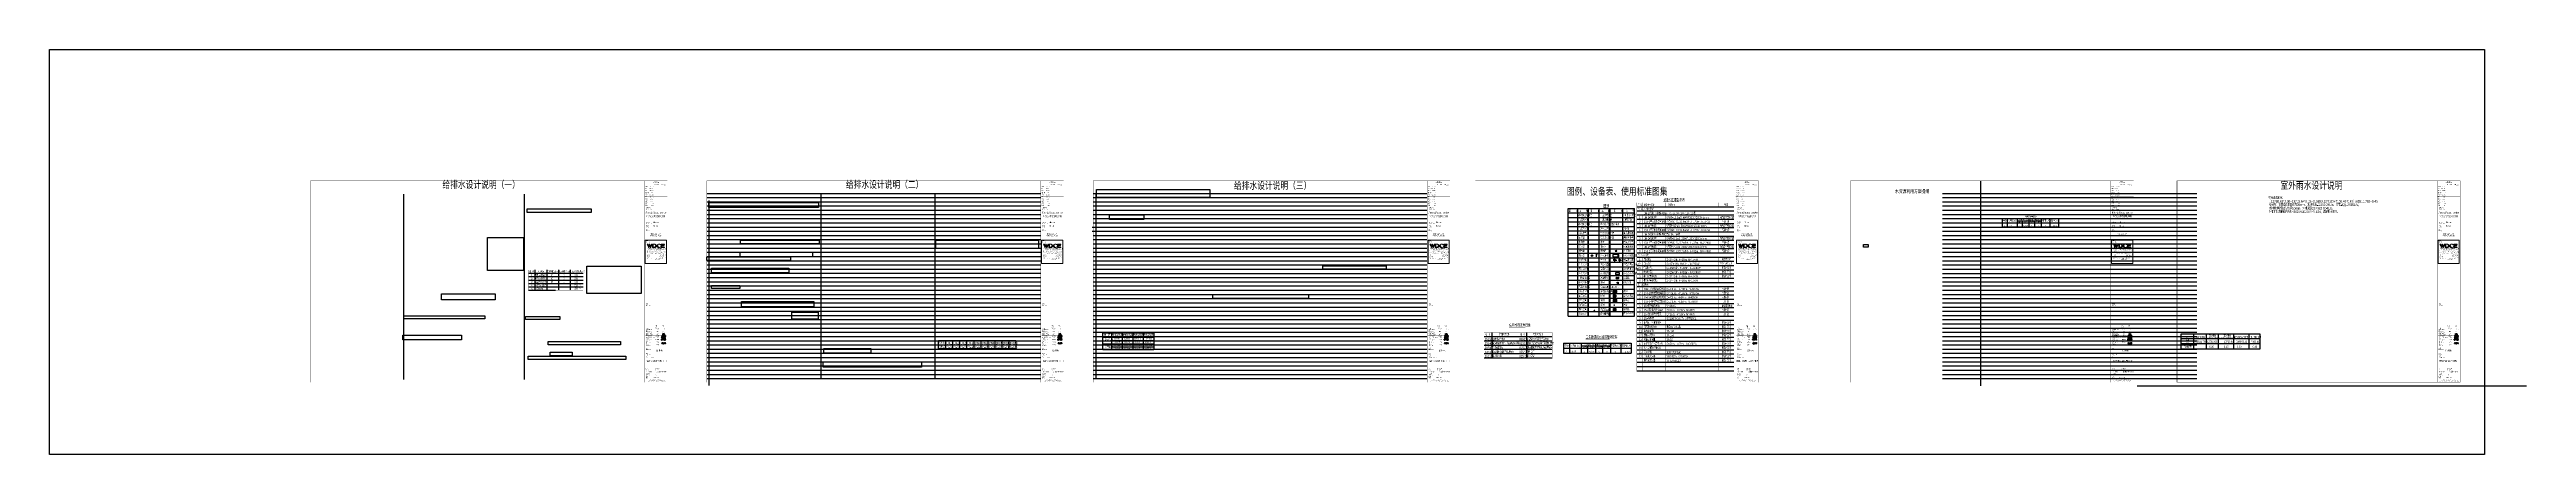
# Model space of a CAD drawing. Extents: x 332286 to 1463507, y -720758 to 86974.
# Drawn here: x 606988 to 1312321, y -441333 to -325871 of the extents above; entities that cross this region are included whole.
import ezdxf
from ezdxf.enums import TextEntityAlignment as Align

# ---------------------------------------------------------------- set-up
doc = ezdxf.new("R2010")
doc.units = 0
doc.header["$LTSCALE"] = 1000
doc.header["$MEASUREMENT"] = 0
doc.layers.get('0').update_dxf_attribs({"linetype": 'CONTINUOUS'})
doc.layers.get('Defpoints').update_dxf_attribs({"linetype": 'CONTINUOUS'})
for name, color, linetype in [('0TWT_TEXT', 7, 'CONTINUOUS'), ('EQUIP_消防', 7, 'CONTINUOUS'), ('FUR-厨具', 8, 'CONTINUOUS'), ('LVTRY', 8, 'CONTINUOUS'), ('M-E-水泵', 7, 'CONTINUOUS'), ('SHEET_LINE', 6, 'CONTINUOUS'), ('TEXT', 7, 'CONTINUOUS'), ('TWT_TEXT', 7, 'CONTINUOUS'), ('TWT_TITLE', 7, 'CONTINUOUS'), ('Y', 7, 'CONTINUOUS'), ('水专业电子签名', 7, 'CONTINUOUS')]:
    doc.layers.add(name, color=color, linetype=linetype)
doc.layers.add('DIM_MODI', color=6, linetype='CONTINUOUS', plot=False)
doc.styles.add('_HZTXT', font='fs.shx', dxfattribs={"width": 0.7, "bigfont": 'hztxt.shx'})
doc.styles.add('_JD', font='ros.shx', dxfattribs={"width": 0.65, "bigfont": 'JD.shx'})
doc.styles.add('HZ', font='txt', dxfattribs={"bigfont": 'hztxt'})
doc.styles.add('HZTXT', font='simplex.shx', dxfattribs={"width": 0.7, "height": 500, "bigfont": 'HZTXT.shx'})
doc.styles.get("Standard").update_dxf_attribs({"font": 'GBENOR', "bigfont": 'GBCBIG'})
doc.styles.add('X-104 9#平面绑定$0$图签信息$0$hwxh', font='STXIHEI.TTF')
doc.styles.add('X-104 9#平面绑定$0$图签信息$0$华文细黑', font='STXIHEI.TTF', dxfattribs={"height": 10})
doc.styles.add('华文细黑', font='STXIHEI.TTF', dxfattribs={"width": 0.7, "height": 10})
doc.styles.add('样式 1', font='ROS', dxfattribs={"width": 0.7, "bigfont": 'JD'})
pattern_1 = [(45, (-849.99, -261.96), (-112.253, 112.253), [])]
pattern_2 = [(45, (-843.80595, -349.1901), (-0.088388348, 0.088388348), [])]

# ---------------------------------------------------------------- blocks, each defined once
blk = doc.blocks.new('灭火器箱')
at = {"layer": 'EQUIP_消防'}
blk.add_lwpolyline([(0, 0), (595, 0), (595, 258), (0, 258)], close=True, dxfattribs=at)
blk = doc.blocks.new('$ATTACHMENT$00000308')
h = blk.add_hatch(color=0)
h.paths.add_polyline_path([(-179, 203, 1), (-166, 203, 1)])
h.paths.add_polyline_path([(169, 224, 1), (157, 224, 1)])
at = {"color": 0}
for p, q in [((-173, 231), (163, 274)), ((-173, 174), (-167, 0)), ((-173, 174), (173, 174)), ((-173, 0), (173, 0)), ((173, 174), (181, 0))]:
    blk.add_line(p, q, dxfattribs=at)
for centre, radius in [((-173, 203), 27.9), ((-173, 203), 6.37), ((163, 224), 50.5), ((178, -28), 27.9), ((163, 224), 6.37)]:
    blk.add_circle(centre, radius, dxfattribs=at)
at = {"color": 0, "ltscale": 20}
blk.add_circle((-173, -27), 27.9, dxfattribs=at)
at = {"color": 0}
for centre, start, end in [((-173, 87), 90, 270), ((173, 87), 270, 90)]:
    blk.add_arc(centre, 87.1, start, end, dxfattribs=at)
blk = doc.blocks.new('$lvtry$00000192')
at = {"color": 7}
for p, q in [((-108, -66, 0), (-109, 3, 0)), ((111, -66, 0), (110, 4, 0)), ((-256, -140, 0), (-264, -185, 0)), ((-264, -185, 0), (-264, -190, 0)), ((-256, -140, 0), (-246, -114, 0)), ((-236, -86, 0), (-246, -114, 0)), ((-234, -86, 0), (-26, -86, 0)), ((-143, -32, 0), (-74, -31, 0)), ((-42, -220, 0), (44, -219, 0)), ((-29, -62, 0), (-28, -68, 0)), ((-28, -68, 0), (-17, -160, 0)), ((-23, -21, 0), (-17, -160, 0)), ((-22, -40, 0), (1, -40, 0)), ((-17, -151, 0), (-1, -151, 0)), ((-17, -160, 0), (-1, -160, 0)), ((16, -151, 0), (-1, -151, 0)), ((15, -161, 0), (-1, -160, 0)), ((1, -263, 0), (0, -177, 0)), ((23, -40, 0), (1, -40, 0)), ((25, -22, 0), (15, -161, 0)), ((30, -62, 0), (15, -161, 0)), ((26, -86, 0), (244, -86, 0)), ((76, -31, 0), (145, -31, 0)), ((244, -86, 0), (272, -164, 0)), ((244, -86, 0), (264, -140, 0))]:
    blk.add_line(p, q, dxfattribs=at)
at = {"color": 7, "elevation": 0}
blk.add_lwpolyline([(-29, -62), (-249, -62), (-276, -148, 0.044851), (-281, -206, 0.06689), (-276, -244, 0.0230233), (-257, -305, 0.0448533), (-243, -334, 0.0437986), (-214, -374, 0.0440012), (-179, -408, 0.0428343), (-139, -435, 0.0430175), (-94, -456, 0.0422725), (-46, -468, 0.0423467), (3, -472, 0.0423404), (52, -468, 0.0422684), (100, -456, 0.0430034), (145, -436, 0.0428213), (186, -409, 0.0439853), (221, -375, 0.0437822), (250, -335, 0.0448432), (274, -286, 0.0592052), (284, -246, 0.0306724), (287, -189, 0.0437498), (284, -150), (284, -150), (284, -148), (256, -62), (30, -62), (30, -59), (25, -22), (1, -21), (-23, -21), (-29, -58)], format="xyb", close=True, dxfattribs=at)
at = {"color": 7}
for centre, radius in [((-108, -32, 0), 23.8), ((-108, -32, 0), 14.2), ((1, -220, 0), 28.5), ((1, -220, 0), 19), ((110, -31, 0), 23.8), ((110, -31, 0), 14.2)]:
    blk.add_circle(centre, radius, dxfattribs=at)
for centre, radius, start, end in [((-208, -295, 0), 22, 149.546551, 185.888338), ((-197, -294, 0), 33.4, 185.888338, 200.418599), ((-121, -266, 0), 114, 200.418599, 208.98613), ((7, -422, 0), 271, 137.460762, 149.546551), ((-48, -226, 0), 198, 208.98613, 220.72281), ((9, -177, 0), 272, 220.72281, 230.79199), ((186, -586, 0), 514, 131.490655, 137.460762), ((2, -185, 0), 262, 230.79199, 240.611558), ((-23, -350, 0), 199, 122.028492, 131.490655), ((-5, -378, 0), 232, 111.757037, 122.028492), ((2, -186, 0), 261, 240.611558, 250.459016), ((8, -413, 0), 269, 102.186724, 111.757037), ((4, -179, 0), 268, 250.459016, 260.146764), ((-38, -199, 0), 51, 92.306623, 102.186724), ((4, -180, 0), 267, 260.146764, 269.846072), ((-31, -377, 0), 229, 87.315118, 92.306623), ((0, -10, 0), 6.83, 79.832806, 278.782349), ((2, -10, 0), 6.83, 259.832806, 98.782349), ((4, -180, 0), 267, 269.846072, 279.544023), ((42, -362, 0), 216, 92.306623, 95.917655), ((35, -183, 0), 37.4, 84.411466, 92.306623), ((19, -341, 0), 196, 72.889066, 84.411466), ((4, -179, 0), 268, 279.544023, 289.230757), ((-5, -420, 0), 279, 63.17409, 72.889066), ((6, -186, 0), 261, 289.230757, 299.075051), ((42, -328, 0), 175, 53.240772, 63.17409), ((5, -185, 0), 262, 299.075051, 308.891611), ((-199, -650, 0), 577, 47.666988, 53.240772), ((6, -186, 0), 261, 308.891611, 318.957176), ((6, -425, 0), 273, 33.193761, 47.666988), ((31, -208, 0), 228, 318.957176, 329.692756), ((131, -266, 0), 112, 329.692756, 339.255328), ((211, -291, 0), 27.9, 352.910272, 33.193761), ((189, -288, 0), 49.9, 339.255328, 352.910272)]:
    blk.add_arc(centre, radius, start, end, dxfattribs=at)
for p in [(1, -40, 0), (1, -220, 0)]:
    blk.add_point(p, dxfattribs=at)
blk = doc.blocks.new('GFF')
at = {"color": 7}
for p, q in [((-2572300, 690926), (-2572400, 690926)), ((-2572363, 690926), (-2572363, 690951)), ((-2572363, 690951), (-2572300, 690951)), ((-2572263, 690876), (-2572313, 690926)), ((-2572263, 690876), (-2572013, 690876)), ((-2572213, 690926), (-2572213, 690954)), ((-2572063, 690926), (-2572213, 690926)), ((-2572063, 690926), (-2572063, 690954)), ((-2572013, 690876), (-2571963, 690926)), ((-2571876, 690926), (-2571963, 690926))]:
    blk.add_line(p, q, dxfattribs=at)
blk.add_lwpolyline([(-2571951, 691126, 0.063415), (-2571966, 691246, 0.0764679), (-2572006, 691338, 0.107136), (-2572072, 691405, 0.1473747), (-2572138, 691425, 0.1473724), (-2572204, 691405, 0.107136), (-2572270, 691338, 0.0764679), (-2572310, 691246, 0.063415), (-2572325, 691126, -0.2526206), (-2572400, 690926), (-2572413, 690926), (-2572413, 690677), (-2571863, 690677), (-2571863, 690926), (-2571876, 690926, -0.2526206)], format="xyb", close=True, dxfattribs=at)
for centre, radius, start, end in [((-2572138, 691126), 187, 180, 246.421822), ((-2572300, 690939), 12.5, 270, 90), ((-2571848, 691126), 403, 165.485757, 179.999969), ((-2572138, 691126), 112, 180, 0), ((-2571991, 691163), 255, 147.994604, 165.485739), ((-2572081, 691219), 148, 123.534129, 147.99459), ((-2572138, 691305), 45.4, 56.465958, 123.534042), ((-2572195, 691219), 148, 32.00541, 56.465871), ((-2572285, 691163), 255, 14.514261, 32.005396), ((-2572138, 691126), 187, 293.578178, 0), ((-2572428, 691126), 403, 0.000031, 14.514243)]:
    blk.add_arc(centre, radius, start, end, dxfattribs=at)
blk = doc.blocks.new('$迪奥二期平面$00000215')
at = {"layer": 'FUR-厨具', "color": 7, "linetype": 'ByBlock'}
for p, q in [((0, -381), (0, 381)), ((38, 419), (521, 419)), ((60, 3), (70, -15)), ((73, 39), (202, 87)), ((102, 305), (102, 50)), ((215, 65), (108, -22)), ((444, 381), (178, 381)), ((202, 87), (215, 65)), ((521, -25), (521, 305)), ((559, 381), (559, -381)), ((521, -419), (38, -419)), ((102, -229), (102, -305)), ((178, -102), (444, -102)), ((444, -152), (178, -152)), ((178, -381), (444, -381)), ((521, -305), (521, -229))]:
    blk.add_line(p, q, dxfattribs=at)
for centre, radius in [((64, 76), 25.4), ((311, 140), 31.8), ((64, -76), 25.4), ((64, -178), 25.4), ((311, -260), 31.8)]:
    blk.add_circle(centre, radius, dxfattribs=at)
for centre, radius, start, end in [((38, 381), 38.1, 90, 180), ((82, 15), 25.4, 110.537678, 210), ((178, 305), 76.2, 90, 180), ((444, 305), 76.2, 0, 90), ((521, 381), 38.1, 0, 90), ((38, -381), 38.1, 180, 270), ((92, -3), 25.4, 210, 309.462322), ((178, -25), 76.2, 180, 270), ((178, -229), 76.2, 90, 180), ((178, -305), 76.2, 180, 270), ((444, -25), 76.2, 270, 0), ((444, -229), 76.2, 0, 90), ((444, -305), 76.2, 270, 0), ((521, -381), 38.1, 270, 0)]:
    blk.add_arc(centre, radius, start, end, dxfattribs=at)
blk = doc.blocks.new('gravsfwe')
at = {"color": 7}
for p, q in [((36, -495), (244, -496)), ((36, -505), (244, -506))]:
    blk.add_line(p, q, dxfattribs=at)
for points in [[(58, -463), (58, -479), (36, -479), (36, -463)], [(58, -538), (58, -522), (36, -522), (36, -538)]]:
    blk.add_lwpolyline(points, close=True, dxfattribs=at)
for radius, start, end in [(40.6, 187.582957, 173.41974), (28.6, 190.828007, 170.659856)]:
    blk.add_arc((246, -500), radius, start, end, dxfattribs=at)
blk = doc.blocks.new('3rfdrfDZS')
at = {"layer": 'FUR-厨具', "color": 7}
for p, q in [((411307, 17928), (411307, 17451)), ((411821, 17965), (411343, 17965)), ((411408, 17854), (411408, 17525)), ((411423, 17641), (411423, 17739)), ((411423, 17739), (411450, 17739)), ((411450, 17641), (411423, 17641)), ((411646, 17891), (411444, 17891)), ((411450, 17739), (411450, 17641)), ((411560, 17891), (411560, 17488)), ((411576, 17891), (411576, 17488)), ((411682, 17525), (411682, 17854)), ((411760, 17415), (411760, 17965)), ((411778, 17415), (411778, 17965)), ((411820, 17710), (411857, 17710)), ((411820, 17710), (411820, 17670)), ((411820, 17670), (411857, 17670)), ((411857, 17451), (411857, 17928)), ((411343, 17415), (411821, 17415)), ((411444, 17488), (411646, 17488)), ((411810, 17553), (411828, 17553)), ((411810, 17519), (411810, 17553)), ((411828, 17519), (411810, 17519)), ((411828, 17553), (411828, 17519))]:
    blk.add_line(p, q, dxfattribs=at)
for centre, major_axis, start_param, end_param in [((411343, 17928), (0, 36.7), 0, 1.5707963), ((411357, 17928), (0, -8.16), 4.712389, 10.9955743), ((411357, 17886), (0, -8.16), 4.712389, 10.9955743), ((411357, 17830), (0, -8.16), 4.712389, 10.9955743), ((411357, 17787), (0, -8.16), 4.712389, 10.9955743), ((411444, 17854), (0, 36.7), 0, 1.5707963), ((411646, 17854), (0, -36.7), 1.5707963, 3.1415927), ((411821, 17928), (0, 36.7), -1.5707963, 0), ((411839, 17690), (0, 12.7), 1.5707963, 7.8539816), ((411343, 17451), (0, -36.7), 4.712389, 6.2831853), ((411444, 17525), (0, -36.7), 4.712389, 6.2831853), ((411646, 17525), (0, 36.7), 3.1415927, 4.712389), ((411821, 17451), (0, 36.7), 3.1415927, 4.712389)]:
    blk.add_ellipse(centre, major_axis=major_axis, ratio=0.9877926, start_param=start_param, end_param=end_param, dxfattribs=at)
blk.add_ellipse((411820, 17480), major_axis=(0, -21.5), ratio=0.9877926, dxfattribs=at)
blk = doc.blocks.new('X-104 9#平面绑定$0$图签信息$0$WDCE Copyright200X')
at = {"const_width": 0.016}
blk.add_lwpolyline([(-10.6, 1.3, 1), (-11.4, 1.3, 1)], format="xyb", close=True, dxfattribs=at)
at = {"style": 'X-104 9#平面绑定$0$图签信息$0$华文细黑'}
for s, p in [('WDCE ', (-11.5, 0.5)), ('     Copyright ', (-3.5, 0.5))]:
    blk.add_text(s, height=1, dxfattribs=at).set_placement(p, align=Align.BOTTOM_RIGHT)
blk.add_text('c', height=0.6, dxfattribs=at).set_placement((-11, 1.3), align=Align.MIDDLE_CENTER)
blk.add_attdef('200X', text='', height=1, dxfattribs=at).set_placement((-0.5, 0.5), align=Align.BOTTOM_RIGHT)
blk = doc.blocks.new('X-104 9#平面绑定$0$图签信息$0$logo2')
h = blk.add_hatch(color=7)
h.paths.add_polyline_path([(19, -7.4), (15.8, -7.4), (15.8, -4), (19, -4), (19, -4.2), (16.5, -4.2), (16.5, -5.4), (18.8, -5.4), (18.8, -5.7), (16.5, -5.7), (16.5, -7.1), (19, -7.1)])
edge = h.paths.add_edge_path()
edge.add_spline(control_points=[(15.3, -4.2), (15.3, -4.2), (15.1, -4.6), (15.1, -4.6), (15.1, -4.6), (14.6, -4.1), (13.7, -4.1), (13, -4.1), (12.1, -4.5), (12.1, -5.6), (12.1, -6.5), (12.8, -7.2), (13.7, -7.2), (14.7, -7.2), (15.2, -6.7), (15.2, -6.7), (15.2, -6.7), (15.2, -7.1), (15.2, -7.1), (13.6, -7.7), (11.4, -7.3), (11.4, -5.6), (11.4, -3.7), (14.2, -3.7), (15.3, -4.2)], knot_values=[0, 0, 0, 0, 1, 1, 1, 2, 2, 2, 3, 3, 3, 4, 4, 4, 5, 5, 5, 6, 6, 6, 7, 7, 7, 8, 8, 8, 8], degree=3, periodic=0)
edge = h.paths.add_edge_path(flags=16)
edge.add_spline(control_points=[(10.2, -5.6), (10.2, -5.2), (10.1, -4.8), (9.9, -4.6), (9.6, -4.3), (9.2, -4.1), (8.7, -4.1), (8.7, -4.1), (7.6, -4.1), (7.6, -4.1), (7.6, -4.1), (7.6, -7.1), (7.6, -7.1), (7.6, -7.1), (8.7, -7.1), (8.7, -7.1), (9.1, -7.1), (9.5, -6.9), (9.8, -6.6), (10.1, -6.3), (10.2, -6), (10.2, -5.6)], knot_values=[0, 0, 0, 0, 1, 1, 1, 2, 2, 2, 3, 3, 3, 4, 4, 4, 5, 5, 5, 6, 6, 6, 7, 7, 7, 7], degree=3, periodic=0)
edge = h.paths.add_edge_path()
edge.add_spline(control_points=[(10.9, -5.5), (10.9, -6), (10.7, -6.4), (10.3, -6.7), (9.9, -7.1), (9.4, -7.3), (8.8, -7.3), (8.8, -7.3), (7, -7.3), (7, -7.3), (7, -7.3), (7, -3.9), (7, -3.9), (7, -3.9), (9.1, -3.9), (9.1, -3.9), (9.6, -3.9), (10, -4.1), (10.4, -4.3), (10.7, -4.6), (10.9, -5), (10.9, -5.5)], knot_values=[0, 0, 0, 0, 1, 1, 1, 2, 2, 2, 3, 3, 3, 4, 4, 4, 5, 5, 5, 6, 6, 6, 7, 7, 7, 7], degree=3, periodic=0)
at = {"lineweight": 0}
blk.add_lwpolyline([(19, -7.4), (15.8, -7.4), (15.8, -4), (19, -4), (19, -4.2), (16.5, -4.2), (16.5, -5.4), (18.8, -5.4), (18.8, -5.7), (16.5, -5.7), (16.5, -7.1), (19, -7.1), (19, -7.4)], dxfattribs=at)
for points, knots in [([(10.9, -5.5), (10.9, -6), (10.7, -6.4), (10.3, -6.7), (9.9, -7.1), (9.4, -7.3), (8.8, -7.3), (8.8, -7.3), (7, -7.3), (7, -7.3), (7, -7.3), (7, -3.9), (7, -3.9), (7, -3.9), (9.1, -3.9), (9.1, -3.9), (9.6, -3.9), (10, -4.1), (10.4, -4.3), (10.7, -4.6), (10.9, -5), (10.9, -5.5)], [0, 0, 0, 0, 1, 1, 1, 2, 2, 2, 3, 3, 3, 4, 4, 4, 5, 5, 5, 6, 6, 6, 7, 7, 7, 7]), ([(10.2, -5.6), (10.2, -5.2), (10.1, -4.8), (9.9, -4.6), (9.6, -4.3), (9.2, -4.1), (8.7, -4.1), (8.7, -4.1), (7.6, -4.1), (7.6, -4.1), (7.6, -4.1), (7.6, -7.1), (7.6, -7.1), (7.6, -7.1), (8.7, -7.1), (8.7, -7.1), (9.1, -7.1), (9.5, -6.9), (9.8, -6.6), (10.1, -6.3), (10.2, -6), (10.2, -5.6)], [0, 0, 0, 0, 1, 1, 1, 2, 2, 2, 3, 3, 3, 4, 4, 4, 5, 5, 5, 6, 6, 6, 7, 7, 7, 7]), ([(15.3, -4.2), (15.3, -4.2), (15.1, -4.6), (15.1, -4.6), (15.1, -4.6), (14.6, -4.1), (13.7, -4.1), (13, -4.1), (12.1, -4.5), (12.1, -5.6), (12.1, -6.5), (12.8, -7.2), (13.7, -7.2), (14.7, -7.2), (15.2, -6.7), (15.2, -6.7), (15.2, -6.7), (15.2, -7.1), (15.2, -7.1), (13.6, -7.7), (11.4, -7.3), (11.4, -5.6), (11.4, -3.7), (14.2, -3.7), (15.3, -4.2)], [0, 0, 0, 0, 1, 1, 1, 2, 2, 2, 3, 3, 3, 4, 4, 4, 5, 5, 5, 6, 6, 6, 7, 7, 7, 8, 8, 8, 8])]:
    blk.add_open_spline(points, degree=3, knots=knots, dxfattribs=at)
blk = doc.blocks.new('X-104 9#平面绑定$0$图签信息$0$logo1')
h = blk.add_hatch(color=8)
edge = h.paths.add_edge_path()
edge.add_spline(control_points=[(3.9, -5.2), (3.6, -5.9), (3.4, -6.6), (3.4, -6.6), (3.4, -6.6), (2.5, -3.9), (2.5, -3.9), (2.5, -3.9), (1.8, -3.9), (1.7, -3.9), (2, -4.4), (3, -7.3), (3, -7.3), (3, -7.3), (3.4, -7.3), (3.4, -7.3), (3.4, -7.3), (4, -5.7), (4, -5.7), (4, -5.7), (3.9, -5.2), (3.9, -5.2)], knot_values=[0, 0, 0, 0, 1, 1, 1, 2, 2, 2, 3, 3, 3, 4, 4, 4, 5, 5, 5, 6, 6, 6, 7, 7, 7, 7], degree=3, periodic=0)
h = blk.add_hatch(color=7)
edge = h.paths.add_edge_path()
edge.add_spline(control_points=[(6, -3.9), (6.1, -4.1), (5.2, -6.6), (5.2, -6.6), (5.2, -6.6), (4.3, -3.9), (4.3, -3.9), (4.3, -3.9), (3.6, -3.9), (3.5, -3.9), (3.8, -4.4), (4.8, -7.3), (4.8, -7.3), (4.8, -7.3), (5.2, -7.3), (5.2, -7.3), (5.2, -7.3), (6.3, -4.3), (6.3, -4.3), (6.3, -4.3), (6.5, -3.9), (6.5, -3.9), (6.5, -3.9), (6.2, -3.9), (6, -3.9)], knot_values=[0, 0, 0, 0, 1, 1, 1, 2, 2, 2, 3, 3, 3, 4, 4, 4, 5, 5, 5, 6, 6, 6, 7, 7, 7, 8, 8, 8, 8], degree=3, periodic=0)
at = {"color": 8, "lineweight": 0}
blk.add_open_spline([(3.9, -5.2), (3.6, -5.9), (3.4, -6.6), (3.4, -6.6), (3.4, -6.6), (2.5, -3.9), (2.5, -3.9), (2.5, -3.9), (1.8, -3.9), (1.7, -3.9), (2, -4.4), (3, -7.3), (3, -7.3), (3, -7.3), (3.4, -7.3), (3.4, -7.3), (3.4, -7.3), (4, -5.7), (4, -5.7), (4, -5.7), (3.9, -5.2), (3.9, -5.2)], degree=3, knots=[0, 0, 0, 0, 1, 1, 1, 2, 2, 2, 3, 3, 3, 4, 4, 4, 5, 5, 5, 6, 6, 6, 7, 7, 7, 7], dxfattribs=at)
at = {"lineweight": 0}
blk.add_open_spline([(6, -3.9), (6.1, -4.1), (5.2, -6.6), (5.2, -6.6), (5.2, -6.6), (4.3, -3.9), (4.3, -3.9), (4.3, -3.9), (3.6, -3.9), (3.5, -3.9), (3.8, -4.4), (4.8, -7.3), (4.8, -7.3), (4.8, -7.3), (5.2, -7.3), (5.2, -7.3), (5.2, -7.3), (6.3, -4.3), (6.3, -4.3), (6.3, -4.3), (6.5, -3.9), (6.5, -3.9), (6.5, -3.9), (6.2, -3.9), (6, -3.9)], degree=3, knots=[0, 0, 0, 0, 1, 1, 1, 2, 2, 2, 3, 3, 3, 4, 4, 4, 5, 5, 5, 6, 6, 6, 7, 7, 7, 8, 8, 8, 8], dxfattribs=at)
blk.add_blockref('X-104 9#平面绑定$0$图签信息$0$logo2', (0, 0))
blk = doc.blocks.new('X-104 9#平面绑定$0$图签信息$0$时间-logo')
at = {"layer": 'Defpoints', "lineweight": 0}
blk.add_lwpolyline([(0, -23.5), (-21.2, -23.5), (-21.2, 0), (0, 0), (0, -23.5)], dxfattribs=at)
blk.add_blockref('X-104 9#平面绑定$0$图签信息$0$logo1', (-21, 0))
at = {"style": 'X-104 9#平面绑定$0$图签信息$0$hwxh'}
for s, height, p in [('华通设计顾问工程有限公司 ', 1.15, (-19.7, -9.1)), ('WALTON DESIGN & CONSULTING ENGINEERING CO., LTD.', 0.5, (-19.5, -10.1)), ('地址:北京市西城区西直门南小街135号西派国际3号楼 100035', 0.5, (-19.5, -11.9)), ('Address: Building No.3 C-Park, No.135 Xizhimen South Street, ', 0.47, (-19.5, -12.8)), ('电话 Tel：                        （8610）83957395 ', 0.5, (-19.6, -14.9)), ('传真 Fax：                      （8610）83957590 ', 0.5, (-19.5, -15.8)), ('资质号 Licence No.：    建筑甲级 A111010265 ', 0.5, (-19.5, -18.5)), ('主页 Web：                      www.WDCE.com ', 0.5, (-19.5, -16.7)), ('邮件 E-mail：                    office@WDCE.com ', 0.5, (-19.5, -17.6)), ('Xicheng District, Beijing 100035, China ', 0.47, (-16.7, -13.7)), ('   规划甲级 101195', 0.5, (-12.6, -19.4))]:
    blk.add_text(s, height=height, dxfattribs=at).set_placement(p)
blk = doc.blocks.new('X-104 9#平面绑定$0$图签信息')
at = {"const_width": 0.5}
for points in [[(-65, 574), (-65, 500.5), (0, 500.5), (0, 574)], [(-65, 0), (0, 0), (0, 500.5), (-65, 500.5)]]:
    blk.add_lwpolyline(points, close=True, dxfattribs=at)
at = {"const_width": 0.05}
for points in [[(-65, 566.5), (0, 566.5)], [(-39.1, 566.5), (-39.1, 500.5)], [(-19.1, 566.5), (-19.1, 500.5)], [(-65, 560.5), (0, 560.5)], [(-65, 554.5), (0, 554.5)], [(-65, 548.5), (0, 548.5)], [(-65, 542.5), (0, 542.5)], [(-65, 536.5), (0, 536.5)], [(-65, 530.5), (0, 530.5)], [(-65, 524.5), (0, 524.5)], [(-65, 518.5), (0, 518.5)], [(-65, 512.5), (0, 512.5)], [(-65, 512.5), (0, 512.5)], [(-65, 506.5), (0, 506.5)], [(-65, 500.5), (0, 500.5)], [(-62.5, 450.9), (-2.5, 450.9)], [(-62.5, 440.9), (-2.5, 440.9)], [(-2.5, 407.9), (-2.5, 436.1), (-62.5, 436.1), (-62.5, 407.9)], [(-62.5, 407.9), (-2.5, 407.9)], [(-62.5, 404.9), (-62.5, 227.8)], [(-62.5, 404.9), (-2.5, 404.9)], [(-62.5, 227.8), (-2.5, 227.8), (-2.5, 404.9)], [(-57.5, 338.4), (-7.5, 338.4)], [(-57.5, 288.8), (-7.5, 288.8)], [(-62.5, 227.8), (-2.5, 227.8)], [(-62.5, 217.7), (-2.5, 217.7)], [(-57.5, 234.9), (-7.5, 234.9)], [(-62.5, 103.3), (-2.5, 103.3), (-2.5, 163.3), (-62.5, 163.3), (-62.5, 103.3)], [(-62.5, 155.8), (-2.5, 155.8)], [(-62.5, 148.3), (-2.5, 148.3)], [(-37.5, 163.3), (-37.5, 103.3)], [(-20, 163.3), (-20, 103.3)], [(-62.5, 140.8), (-2.5, 140.8)], [(-62.5, 133.3), (-2.5, 133.3)], [(-62.5, 125.8), (-2.5, 125.8)], [(-62.5, 118.3), (-2.5, 118.3)], [(-62.5, 110.8), (-2.5, 110.8)], [(-62.5, 98.5), (-2.5, 98.5), (-2.5, 10), (-62.5, 10), (-62.5, 98.5)], [(-62.5, 83.5), (-2.5, 83.5)], [(-62.5, 76), (-2.5, 76)], [(-62.5, 40), (-2.5, 40)], [(-62.5, 26), (-2.5, 26)], [(-62.5, 18), (-2.5, 18)], [(-37.5, 40), (-37.5, 26)]]:
    blk.add_lwpolyline(points, dxfattribs=at)
at = {"ltscale": 0.001, "xscale": 2.834689937531525, "yscale": 2.834689937531525, "zscale": 2.834689937531525}
blk.add_blockref('X-104 9#平面绑定$0$图签信息$0$时间-logo', (-2.5, 404.9), dxfattribs=at)
blk.add_blockref('X-104 9#平面绑定$0$图签信息$0$WDCE Copyright200X', (-2.5, 0)).add_auto_attribs({'200X': '2007'})
at = {"style": 'X-104 9#平面绑定$0$图签信息$0$华文细黑'}
for s, height, p in [('COUNTERSIGN', 2, (-32.5, 569.6)), ('会签栏', 2.4, (-32.5, 573))]:
    blk.add_text(s, height=height, dxfattribs=at).set_placement(p, align=Align.TOP_CENTER)
for s, height, p in [('签字', 2.4, (-37.2, 564.6)), ('日期', 2.4, (-17.8, 564.6)), ('总图', 2.4, (-63, 559.5)), ('建筑', 2.4, (-63, 553.5)), ('结构', 2.4, (-63, 547.5)), ('给排水', 2.4, (-63, 541.5)), ('景观', 2.4, (-63, 523.5)), ('绿色', 2.4, (-63, 505.5)), ('暖通', 2.4, (-63, 535.5)), ('室内', 2.4, (-63, 517.5)), ('方案', 2.4, (-63, 511.5)), ('电气', 2.4, (-63, 529.5)), ('项目名称', 2.4, (-60.5, 498)), ('PROJECT NAME', 2, (-60.5, 494.1)), ('SIGN', 2, (-30.3, 563.9)), ('DATE', 2, (-11, 563.7)), ('委托方', 2, (-60.9, 434.9)), ('CLIENT', 2, (-60.9, 431.9)), ('设计号', 2.4, (-60.5, 457.5)), ('STAGE', 2, (-60.5, 444)), ('PROJECT NO.', 2, (-60.5, 454)), ('阶段', 2.4, (-60.5, 447.5)), ('设计方', 2, (-60.5, 403.8)), ('DESIGNER', 2, (-60.5, 400.8)), ('索引', 2.4, (-60.5, 224.1)), ('KEY PLAN', 2, (-60.5, 220.7)), ('审核', 2.4, (-61, 147.3)), ('审定', 2.4, (-60.7, 154.8)), ('APPROVED BY', 2, (-60.5, 151.4)), ('VERIFIED BY', 2, (-60.5, 143.9)), ('姓名', 2.4, (-35.5, 162.5)), ('NAME', 2, (-35.5, 159)), ('签字', 2.4, (-15.8, 162.6)), ('SIGN', 2, (-15.5, 159.2)), ('SPECIALTY', 2, (-61.2, 94.4)), ('专业', 2.4, (-61.2, 97.9)), ('SUB ITEM', 2, (-60.9, 79.5)), ('子项', 2.4, (-60.9, 82.9)), ('DRAWING TITLES', 2, (-60.9, 72)), ('图名', 2.4, (-60.9, 75.4)), ('设计主持人', 2.4, (-60.7, 139.8)), ('专业负责人', 2.4, (-60.7, 132.3)), ('制图人', 2.4, (-60.6, 109.8)), ('校对', 2.4, (-60.5, 124.8)), ('CHECKED BY', 2, (-60.5, 121.4)), ('设计人', 2.4, (-60.5, 117.3)), ('DESIGN CHIEF', 2, (-60.5, 136.2)), ('DISCIPLINE CHIEF', 2, (-60.5, 129)), ('DESIGN BY', 2, (-60.5, 113.8)), ('DRAWN BY', 2, (-60.5, 106.5)), ('比例', 2.4, (-61.6, 39.4)), ('SCALE', 2, (-61.2, 36)), ('版本号', 2.4, (-61, 25)), ('EDITION', 2, (-61.1, 21.6)), ('日期', 2.4, (-61, 16.7)), ('DATE', 2, (-60.5, 13.3)), ('SHEET NO.', 2, (-36.1, 36)), ('图纸编号', 2.4, (-36.1, 39.3))]:
    blk.add_text(s, height=height, dxfattribs=at).set_placement(p, align=Align.TOP_LEFT)
for s, p in [('ARCHITECTURE', (-40.1, 552.7)), ('VENTILATION', (-40.1, 534.7)), ('INTERIORS', (-40.1, 516.9)), ('SITE PLAN', (-40.1, 557.7)), ('STRUCTURE', (-40.1, 546.7)), ('LANDSCAPE', (-40.1, 522.9)), ('ELECTRIC', (-40.1, 528.9)), ('GREEN', (-40.1, 504.9)), ('WATER', (-40.1, 540.7)), ('PLAN', (-40.1, 510.9))]:
    blk.add_text(s, height=1.5, dxfattribs=at).set_placement(p, align=Align.TOP_RIGHT)
at = {"color": 4, "style": 'X-104 9#平面绑定$0$图签信息$0$华文细黑', "width": 0.75}
for s, p in [('通州区台湖镇104、109地块', (-32.5, 480.8)), ('F3其他类多功能用地项目', (-32.5, 470.9))]:
    blk.add_text(s, height=4.5, dxfattribs=at).set_placement(p, align=Align.CENTER)
at = {"style": 'X-104 9#平面绑定$0$图签信息$0$华文细黑', "oblique": 20}
for s, p in [('尺寸以标注为准不得量取，所有尺寸需在现场校核准确', (-32.5, 4)), ('除特别注明外，所有尺寸是以毫米制', (-32.5, 6.5))]:
    blk.add_text(s, height=1.5, dxfattribs=at).set_placement(p, align=Align.MIDDLE_CENTER)
at = {"color": 4, "style": 'X-104 9#平面绑定$0$图签信息$0$华文细黑'}
for s, p in [('2019.03', (-32.5, 11.8)), ('A', (-32.5, 19.4))]:
    blk.add_text(s, height=3, dxfattribs=at).set_placement(p, align=Align.CENTER)
at = {"color": 4, "ltscale": 0.001, "char_height": 3, "width": 58.489, "style": 'X-104 9#平面绑定$0$图签信息$0$华文细黑'}
for s, insert, attachment_point in [('北京光谷科技园\\P开发建设有限公司', (-32.9, 419.7), 5), ('通17-03', (-40.1, 455.5), 4), ('施工图', (-40.1, 445.5), 4)]:
    blk.add_mtext(s, dxfattribs=dict(at, insert=insert, attachment_point=attachment_point))
blk = doc.blocks.new('X-104 9#平面绑定$0$图签-A1')
blk.add_blockref('X-104 9#平面绑定$0$图签信息', (0, 0))
blk = doc.blocks.new('观景对照表')
at = {"layer": 'TEXT'}
for p, q in [((1971, 0), (1971, -2400)), ((3971, 0), (3971, -2400)), ((5971, 0), (5971, -2400)), ((7971, 0), (7971, -2400)), ((9971, 0), (9971, -2400)), ((11971, 0), (11971, -2400)), ((13971, 0), (13971, -2400)), ((15971, 0), (15971, -2400)), ((17971, 0), (17971, -2400)), ((19971, 0), (19971, -2400)), ((21971, 0), (21971, -2400)), ((0, -1200), (21971, -1200))]:
    blk.add_line(p, q, dxfattribs=at)
blk.add_lwpolyline([(21971, -2400), (0, -2400), (0, 0), (21971, 0)], dxfattribs=at)
at = {"layer": 'TEXT', "style": '_JD', "width": 0.65}
for s, p in [('公称直径', (82, -998)), ('塑料管', (218, -2204)), ('DN15', (2367, -1043)), ('De20', (2367, -2332)), ('DN20', (4367, -1043)), ('De25', (4367, -2332)), ('DN25', (6367, -1043)), ('De32', (6367, -2332)), ('DN32', (8367, -1043)), ('De40', (8367, -2332)), ('DN40', (10367, -1043)), ('De50', (10367, -2332)), ('DN50', (12367, -1043)), ('De63', (12367, -2332)), ('DN65', (14367, -1043)), ('De75', (14367, -2332)), ('DN75', (16264, -1043)), ('De80', (16264, -2332)), ('DN100', (18264, -1043)), ('De110', (18264, -2332)), ('DN150', (20264, -1043)), ('De160', (20264, -2332))]:
    blk.add_text(s, height=663.3, dxfattribs=at).set_placement(p)
blk = doc.blocks.new('消防用水量')
at = {"layer": 'TEXT'}
for p, q in [((2246, 0), (2245, -7200)), ((6528, 0), (6528, -7200)), ((10669, 0), (10669, -7200)), ((14811, 0), (14811, -7200)), ((0, -1200), (19417, -1200)), ((0, -2400), (19417, -2400)), ((0, -2400), (19417, -2400)), ((0, -2400), (19417, -2400)), ((0, -3600), (19417, -3600)), ((0, -3600), (19417, -3600)), ((0, -3600), (19417, -3600)), ((0, -4800), (19417, -4800)), ((0, -4800), (19417, -4800)), ((0, -4800), (19417, -4800)), ((0, -6000), (19417, -6000)), ((0, -6000), (19417, -6000)), ((0, -7200), (9657, -7200)), ((0, -7200), (9657, -7200))]:
    blk.add_line(p, q, dxfattribs=at)
at = {"layer": 'TEXT', "const_width": 48, "flags": 128}
for points in [[(0, 0), (0, -7200)], [(0, 0), (19417, -1)], [(0, -7200), (19417, -7201)]]:
    blk.add_lwpolyline(points, dxfattribs=at)
at = {"layer": 'TEXT', "const_width": 50}
blk.add_lwpolyline([(19417, 12), (19417, -7201)], dxfattribs=at)
at = {"layer": 'TEXT', "style": '_JD', "width": 0.65}
for s, p in [('序  号', (392, -993)), ('4', (970, -5862)), ('3', (970, -4662)), ('5', (970, -7062)), ('2', (970, -3462)), ('1', (970, -2262)), ('室外消火栓系统', (2405, -2228)), ('室内消火栓系统', (2405, -3428)), ('消防储水量', (2425, -7035)), ('一次灭火总用水量', (2441, -5837)), ('自动喷水灭火系统', (2418, -4666)), ('消防系统', (3271, -916)), ('用水量标准(L/s)', (6624, -916)), ('40', (8003, -2228)), ('40', (8003, -3428)), ('45', (8003, -4628)), ('火灾延续时间(h)', (10860, -916)), ('2', (12434, -2228)), ('2', (12434, -3428)), ('1', (12434, -4628)), ('一次灭火用水量(m3)', (14904, -916)), ('450  ②', (16325, -7028)), ('288', (16325, -2228)), ('288', (16325, -3428)), ('738  ① ', (16325, -5829)), ('162', (16325, -4628))]:
    blk.add_text(s, height=650, dxfattribs=at).set_placement(p)
blk = doc.blocks.new('管道坡度对照表3')
at = {"layer": 'TEXT'}
for p, q in [((2500, 0), (2500, -4800)), ((5500, 0), (5500, -4800)), ((8500, 0), (8500, -4800)), ((11500, 0), (11500, -4800)), ((0, -1200), (14500, -1200)), ((0, -3108), (14500, -3108)), ((0, -4800), (14500, -4800)), ((2500, -2154), (14500, -2154)), ((2500, -3977), (14500, -3977))]:
    blk.add_line(p, q, dxfattribs=at)
blk.add_lwpolyline([(0, -4800), (0, 0), (14500, 0), (14500, -4800)], dxfattribs=at)
at = {"layer": 'TEXT', "style": '_JD', "width": 0.65}
for s, height, p in [('管   材', 663.3, (413, -932)), ('公称直径', 663.3, (562, -4270)), ('PVC-U', 663.3, (589, -2368)), ('管径及坡度', 663.3, (2664, -918)), ('0.026', 600, (3308, -2931)), ('0.035', 600, (3308, -4791)), ('De50', 600, (3308, -1983)), ('DN50', 600, (3308, -3779)), ('管径及坡度', 663.3, (5666, -918)), ('0.026', 600, (6120, -2931)), ('0.025', 600, (6176, -4791)), ('De80', 600, (6176, -1983)), ('DN75', 600, (6176, -3779)), ('管径及坡度', 663.3, (8631, -918)), ('0.020', 600, (9012, -2931)), ('0.020', 600, (9012, -4791)), ('De110', 600, (9012, -1983)), ('DN100', 600, (9012, -3779)), ('管径及坡度', 663.3, (11580, -918)), ('0.010', 600, (12012, -2931)), ('0.010', 600, (12012, -4791)), ('De160', 600, (12008, -1983)), ('DN150', 600, (12008, -3779))]:
    blk.add_text(s, height=height, dxfattribs=at).set_placement(p)
blk = doc.blocks.new('A$C42885E76')
h = blk.add_hatch(color=256)
edge = h.paths.add_edge_path()
edge.add_spline(control_points=[(-54, 19), (-55, 19), (-51, 20), (-51, 18)], knot_values=[0, 0, 0, 0, 1, 1, 1, 1], degree=3, periodic=0)
edge.add_spline(control_points=[(-51, 18), (-51, 16), (-53, 15), (-54, 14)], knot_values=[0, 0, 0, 0, 1, 1, 1, 1], degree=3, periodic=0)
edge.add_spline(control_points=[(-54, 14), (-55, 12), (-52, 16), (-52, 18)], knot_values=[0, 0, 0, 0, 1, 1, 1, 1], degree=3, periodic=0)
edge.add_spline(control_points=[(-52, 18), (-51, 19), (-52, 19), (-54, 19)], knot_values=[0, 0, 0, 0, 1, 1, 1, 1], degree=3, periodic=0)
edge = h.paths.add_edge_path(flags=16)
edge.add_spline(control_points=[(-89, 3), (-89, 1), (-82, 6), (-81, 8)], knot_values=[0, 0, 0, 0, 1, 1, 1, 1], degree=3, periodic=0)
edge.add_spline(control_points=[(-81, 8), (-81, 9), (-89, 5), (-89, 3)], knot_values=[0, 0, 0, 0, 1, 1, 1, 1], degree=3, periodic=0)
edge = h.paths.add_edge_path()
edge.add_spline(control_points=[(-81, -3), (-72, 3), (-68, 5), (-66, 6)], knot_values=[0, 0, 0, 0, 1, 1, 1, 1], degree=3, periodic=0)
edge.add_spline(control_points=[(-66, 6), (-70, 5), (-77, 0), (-81, -1)], knot_values=[0, 0, 0, 0, 1, 1, 1, 1], degree=3, periodic=0)
edge.add_spline(control_points=[(-81, -1), (-80, 0), (-78, 2), (-77, 3)], knot_values=[0, 0, 0, 0, 1, 1, 1, 1], degree=3, periodic=0)
edge.add_spline(control_points=[(-77, 3), (-76, 5), (-76, 6), (-77, 8)], knot_values=[0, 0, 0, 0, 1, 1, 1, 1], degree=3, periodic=0)
edge.add_spline(control_points=[(-77, 8), (-77, 10), (-75, 11), (-73, 13)], knot_values=[0, 0, 0, 0, 1, 1, 1, 1], degree=3, periodic=0)
edge.add_spline(control_points=[(-73, 13), (-70, 16), (-69, 19), (-71, 19)], knot_values=[0, 0, 0, 0, 1, 1, 1, 1], degree=3, periodic=0)
edge.add_spline(control_points=[(-71, 19), (-77, 18), (-88, 15), (-87, 14)], knot_values=[0, 0, 0, 0, 1, 1, 1, 1], degree=3, periodic=0)
edge.add_spline(control_points=[(-87, 14), (-85, 13), (-84, 15), (-82, 16)], knot_values=[0, 0, 0, 0, 1, 1, 1, 1], degree=3, periodic=0)
edge.add_spline(control_points=[(-82, 16), (-80, 16), (-71, 19), (-71, 17)], knot_values=[0, 0, 0, 0, 1, 1, 1, 1], degree=3, periodic=0)
edge.add_spline(control_points=[(-71, 17), (-73, 9), (-84, 9), (-90, 5)], knot_values=[0, 0, 0, 0, 1, 1, 1, 1], degree=3, periodic=0)
edge.add_spline(control_points=[(-90, 5), (-90, 3), (-88, 3), (-87, 3)], knot_values=[0, 0, 0, 0, 1, 1, 1, 1], degree=3, periodic=0)
edge.add_spline(control_points=[(-87, 3), (-85, 4), (-83, 5), (-81, 6)], knot_values=[0, 0, 0, 0, 1, 1, 1, 1], degree=3, periodic=0)
edge.add_spline(control_points=[(-81, 6), (-79, 8), (-78, 8), (-77, 7)], knot_values=[0, 0, 0, 0, 1, 1, 1, 1], degree=3, periodic=0)
edge.add_spline(control_points=[(-77, 7), (-77, 5), (-78, 4), (-79, 2)], knot_values=[0, 0, 0, 0, 1, 1, 1, 1], degree=3, periodic=0)
edge.add_spline(control_points=[(-79, 2), (-80, 0), (-82, -1), (-83, -3)], knot_values=[0, 0, 0, 0, 1, 1, 1, 1], degree=3, periodic=0)
edge.add_spline(control_points=[(-83, -3), (-86, -6), (-85, -4), (-81, -3)], knot_values=[0, 0, 0, 0, 1, 1, 1, 1], degree=3, periodic=0)
edge = h.paths.add_edge_path()
edge.add_spline(control_points=[(-49, 4), (-47, 4), (-44, 5), (-41, 4)], knot_values=[0, 0, 0, 0, 1, 1, 1, 1], degree=3, periodic=0)
edge.add_spline(control_points=[(-41, 4), (-43, 5), (-52, 5), (-50, 6)], knot_values=[0, 0, 0, 0, 1, 1, 1, 1], degree=3, periodic=0)
edge.add_spline(control_points=[(-50, 6), (-49, 7), (-42, 14), (-43, 15)], knot_values=[0, 0, 0, 0, 1, 1, 1, 1], degree=3, periodic=0)
edge.add_spline(control_points=[(-43, 15), (-44, 16), (-46, 15), (-47, 15)], knot_values=[0, 0, 0, 0, 1, 1, 1, 1], degree=3, periodic=0)
edge.add_spline(control_points=[(-47, 15), (-49, 14), (-65, 6), (-66, 5)], knot_values=[0, 0, 0, 0, 1, 1, 1, 1], degree=3, periodic=0)
edge.add_spline(control_points=[(-66, 5), (-68, 3), (-66, 4), (-65, 5)], knot_values=[0, 0, 0, 0, 1, 1, 1, 1], degree=3, periodic=0)
edge.add_spline(control_points=[(-65, 5), (-63, 6), (-62, 7), (-60, 7)], knot_values=[0, 0, 0, 0, 1, 1, 1, 1], degree=3, periodic=0)
edge.add_spline(control_points=[(-60, 7), (-50, 13), (-49, 14), (-43, 15)], knot_values=[0, 0, 0, 0, 1, 1, 1, 1], degree=3, periodic=0)
edge.add_spline(control_points=[(-43, 15), (-44, 13), (-46, 11), (-47, 10)], knot_values=[0, 0, 0, 0, 1, 1, 1, 1], degree=3, periodic=0)
edge.add_spline(control_points=[(-47, 10), (-48, 9), (-50, 7), (-52, 7)], knot_values=[0, 0, 0, 0, 1, 1, 1, 1], degree=3, periodic=0)
edge.add_spline(control_points=[(-52, 7), (-54, 7), (-58, 6), (-59, 3)], knot_values=[0, 0, 0, 0, 1, 1, 1, 1], degree=3, periodic=0)
edge.add_spline(control_points=[(-59, 3), (-59, 2), (-58, 4), (-57, 5)], knot_values=[0, 0, 0, 0, 1, 1, 1, 1], degree=3, periodic=0)
edge.add_spline(control_points=[(-57, 5), (-55, 6), (-54, 6), (-53, 6)], knot_values=[0, 0, 0, 0, 1, 1, 1, 1], degree=3, periodic=0)
edge.add_spline(control_points=[(-53, 6), (-53, 4), (-55, 3), (-56, 2)], knot_values=[0, 0, 0, 0, 1, 1, 1, 1], degree=3, periodic=0)
edge.add_spline(control_points=[(-56, 2), (-58, 1), (-62, -2), (-61, -1)], knot_values=[0, 0, 0, 0, 1, 1, 1, 1], degree=3, periodic=0)
edge.add_spline(control_points=[(-61, -1), (-58, 0), (-55, 3), (-53, 4)], knot_values=[0, 0, 0, 0, 1, 1, 1, 1], degree=3, periodic=0)
edge.add_spline(control_points=[(-53, 4), (-52, 5), (-50, 4), (-49, 4)], knot_values=[0, 0, 0, 0, 1, 1, 1, 1], degree=3, periodic=0)
edge = h.paths.add_edge_path()
edge.add_spline(control_points=[(-28, 14), (-29, 18), (-22, 19), (-19, 23)], knot_values=[0, 0, 0, 0, 1, 1, 1, 1], degree=3, periodic=0)
edge.add_spline(control_points=[(-19, 23), (-20, 24), (-20, 25), (-22, 27)], knot_values=[0, 0, 0, 0, 1, 1, 1, 1], degree=3, periodic=0)
edge.add_spline(control_points=[(-22, 27), (-24, 27), (-26, 28), (-27, 27)], knot_values=[0, 0, 0, 0, 1, 1, 1, 1], degree=3, periodic=0)
edge.add_spline(control_points=[(-27, 27), (-29, 25), (-29, 22), (-29, 20)], knot_values=[0, 0, 0, 0, 1, 1, 1, 1], degree=3, periodic=0)
edge.add_spline(control_points=[(-29, 20), (-30, 18), (-29, 18), (-30, 17)], knot_values=[0, 0, 0, 0, 1, 1, 1, 1], degree=3, periodic=0)
edge.add_spline(control_points=[(-30, 17), (-31, 17), (-35, 15), (-34, 15)], knot_values=[0, 0, 0, 0, 1, 1, 1, 1], degree=3, periodic=0)
edge.add_spline(control_points=[(-34, 15), (-33, 13), (-32, 16), (-30, 16)], knot_values=[0, 0, 0, 0, 1, 1, 1, 1], degree=3, periodic=0)
edge.add_spline(control_points=[(-30, 16), (-28, 16), (-31, 16), (-27, 11)], knot_values=[0, 0, 0, 0, 1, 1, 1, 1], degree=3, periodic=0)
edge.add_spline(control_points=[(-27, 11), (-37, 2), (-48, -1), (-46, -1)], knot_values=[0, 0, 0, 0, 1, 1, 1, 1], degree=3, periodic=0)
edge.add_spline(control_points=[(-46, -1), (-43, -1), (-26, 9), (-27, 11)], knot_values=[0, 0, 0, 0, 1, 1, 1, 1], degree=3, periodic=0)
edge.add_spline(control_points=[(-27, 11), (-27, 12), (-28, 13), (-28, 14)], knot_values=[0, 0, 0, 0, 1, 1, 1, 1], degree=3, periodic=0)
edge = h.paths.add_edge_path()
edge.add_spline(control_points=[(-23, 20), (-22, 21), (-20, 22), (-20, 24)], knot_values=[0, 0, 0, 0, 1, 1, 1, 1], degree=3, periodic=0)
edge.add_spline(control_points=[(-20, 24), (-20, 26), (-26, 29), (-27, 26)], knot_values=[0, 0, 0, 0, 1, 1, 1, 1], degree=3, periodic=0)
edge.add_spline(control_points=[(-27, 26), (-28, 25), (-30, 19), (-28, 19)], knot_values=[0, 0, 0, 0, 1, 1, 1, 1], degree=3, periodic=0)
edge.add_spline(control_points=[(-28, 19), (-27, 18), (-25, 19), (-23, 20)], knot_values=[0, 0, 0, 0, 1, 1, 1, 1], degree=3, periodic=0)
edge = h.paths.add_edge_path()
edge.add_spline(control_points=[(6, 11), (6, 10), (6, 10), (7, 9)], knot_values=[0, 0, 0, 0, 1, 1, 1, 1], degree=3, periodic=0)
edge.add_spline(control_points=[(7, 9), (4, 11), (5, 11), (4, 11)], knot_values=[0, 0, 0, 0, 1, 1, 1, 1], degree=3, periodic=0)
edge.add_spline(control_points=[(4, 11), (0, 11), (-7, 7), (-15, 5)], knot_values=[0, 0, 0, 0, 1, 1, 1, 1], degree=3, periodic=0)
edge.add_spline(control_points=[(-15, 5), (-21, 3), (-29, 3), (-29, 1)], knot_values=[0, 0, 0, 0, 1, 1, 1, 1], degree=3, periodic=0)
edge.add_spline(control_points=[(-29, 1), (-30, -2), (-24, -1), (-21, 0)], knot_values=[0, 0, 0, 0, 1, 1, 1, 1], degree=3, periodic=0)
edge.add_spline(control_points=[(-21, 0), (-19, 0), (-17, -1), (-19, -3)], knot_values=[0, 0, 0, 0, 1, 1, 1, 1], degree=3, periodic=0)
edge.add_spline(control_points=[(-19, -3), (-20, -4), (-21, -5), (-23, -5)], knot_values=[0, 0, 0, 0, 1, 1, 1, 1], degree=3, periodic=0)
edge.add_spline(control_points=[(-23, -5), (-27, -6), (-29, -4), (-36, -2)], knot_values=[0, 0, 0, 0, 1, 1, 1, 1], degree=3, periodic=0)
edge.add_spline(control_points=[(-36, -2), (-37, -2), (-38, -2), (-39, -1)], knot_values=[0, 0, 0, 0, 1, 1, 1, 1], degree=3, periodic=0)
edge.add_spline(control_points=[(-39, -1), (-40, -1), (-40, -1), (-41, 0)], knot_values=[0, 0, 0, 0, 1, 1, 1, 1], degree=3, periodic=0)
edge.add_spline(control_points=[(-41, 0), (-41, 1), (-37, -2), (-28, -4)], knot_values=[0, 0, 0, 0, 1, 1, 1, 1], degree=3, periodic=0)
edge.add_spline(control_points=[(-28, -4), (-26, -4), (-25, -5), (-23, -5)], knot_values=[0, 0, 0, 0, 1, 1, 1, 1], degree=3, periodic=0)
edge.add_spline(control_points=[(-23, -5), (-21, -4), (-20, -3), (-19, -1)], knot_values=[0, 0, 0, 0, 1, 1, 1, 1], degree=3, periodic=0)
edge.add_spline(control_points=[(-19, -1), (-22, -1), (-23, -1), (-25, -1)], knot_values=[0, 0, 0, 0, 1, 1, 1, 1], degree=3, periodic=0)
edge.add_spline(control_points=[(-25, -1), (-27, -1), (-30, -1), (-30, 1)], knot_values=[0, 0, 0, 0, 1, 1, 1, 1], degree=3, periodic=0)
edge.add_spline(control_points=[(-30, 1), (-30, 4), (-23, 4), (-19, 5)], knot_values=[0, 0, 0, 0, 1, 1, 1, 1], degree=3, periodic=0)
edge.add_spline(control_points=[(-19, 5), (-15, 6), (-10, 7), (-6, 9)], knot_values=[0, 0, 0, 0, 1, 1, 1, 1], degree=3, periodic=0)
edge.add_spline(control_points=[(-6, 9), (-2, 9), (5, 14), (6, 11)], knot_values=[0, 0, 0, 0, 1, 1, 1, 1], degree=3, periodic=0)
blk = doc.blocks.new('A$C6A0F6D56')
for points in [[(-10528, 8564, 300, 300, 0), (-9660, 8603, 300, 300, 0), (-8336, 8934, 300, 300, 0), (-6443, 9480, 300, 300, 0), (-3916, 10406, 300, 300, 0), (-2459, 10883, 300, 300, 0), (-1244, 11220, 250, 250, 0), (357, 11694, 250, 250, 0), (711, 11718, 250, 250, 0), (785, 11650, 350, 250, 0), (-12, 10716, 250, 200, 0), (-3902, 6366, 200, 100, 0), (-4522, 5414, 100, 100, 0), (-3667, 6683, 250, 250, 0), (-3723, 6899, 250, 250, 0), (-3661, 13480, 250, 250, 0)], [(-4501, 4405, 300, 300, 0), (-4505, 2113, 300, 300, 0), (-4804, -4622, 300, 300, 0), (-4505, 2113, 250, 250, 0), (-4110, 3208, 250, 250, 0), (-3910, 3680, 250, 250, 0), (-3788, 3970, 250, 250, 0), (-3611, 4225, 250, 250, 0), (-3371, 4498, 250, 250, 0), (-3144, 4756, 250, 250, 0), (-2806, 4950, 250, 250, 0), (-2426, 5083, 250, 250, 0), (-1900, 5261, 250, 250, 0), (-1743, 5256, 250, 250, 0), (-1557, 5252, 250, 250, 0), (-1346, 5203, 250, 250, 0), (-1201, 5099, 250, 250, 0), (-1114, 4976, 250, 250, 0), (-1044, 4724, 250, 250, 0), (-846, 4220, 300, 300, 0), (-623, 3555, 300, 300, 0), (-490, 2347, 300, 300, 0), (-197, -105, 300, 300, 0), (251, -2438, 300, 300, 0), (881, -5473, 300, 300, 0), (941, -5547, 300, 300, 0), (605, -5368, 500, 250, 0), (134, -4639, 200, 150, 0), (-690, -3504, 150, 150, 0)], [(-3795, 1067, 300, 300, 0), (-3610, 1267, 300, 300, 0), (-3462, 1367, 300, 300, 0), (-3177, 1477, 300, 300, 0), (-2967, 1549, 300, 300, 0), (-2757, 1596, 300, 300, 0), (-2594, 1612, 300, 300, 0), (-2503, 1599, 300, 300, 0), (-2474, 1574, 300, 300, 0), (-2474, 1508, 300, 300, 0), (-2509, 1411, 250, 250, 0), (-2898, 349, 250, 250, 0), (-3462, -788, 250, 250, 0), (-3717, -1295, 250, 250, 0), (-3672, -1546, 250, 250, 0), (-3602, -1704, 250, 250, 0), (-3465, -1756, 250, 250, 0), (-3203, -1756, 250, 250, 0), (-3010, -1728, 250, 250, 0), (-2748, -1658, 250, 250, 0), (-2256, -1427, 250, 250, 0), (-1860, -1175, 250, 250, 0), (-1459, -938, 250, 250, 0), (-1058, -690, 250, 250, 0), (-715, -465, 250, 150, 0), (0, 0, 150, 150, 0)], [(7400, 7319, 300, 300, 0), (7731, 7679, 300, 250, 0), (8103, 7961, 250, 250, 0), (8847, 8422, 250, 250, 0), (9260, 8625, 250, 300, 0), (9449, 8651, 300, 300, 0), (9567, 8653, 300, 300, 0), (9645, 8626, 300, 300, 0), (9716, 8576, 300, 300, 0), (9769, 8468, 300, 300, 0), (9789, 8384, 300, 300, 0), (9806, 8319, 300, 300, 0), (9731, 7891, 300, 300, 0), (9321, 6530, 300, 300, 0), (8525, 4330, 300, 300, 0), (7775, 2662, 300, 300, 0), (7249, 1491, 300, 300, 0), (6701, 282, 250, 250, 0), (6128, -936, 250, 250, 0), (5948, -1132, 250, 250, 0), (5848, -1242, 250, 250, 0), (6022, -1370, 250, 250, 0), (6177, -1304, 250, 250, 0), (6292, -1173, 250, 300, 0), (6529, -1051, 300, 300, 0), (8362, -593, 300, 300, 0), (10660, -356, 300, 300, 0)], [(6900, 6656, 200, 100, 0), (6843, 6408, 100, 30, 0), (6880, 6233, 30, 30, 0)], [(8151, 11689, 300, 300, 0), (7424, 8459, 300, 200, 0), (6900, 6656, 200, 200, 0)], [(9477, 5157, 300, 300, 0), (9737, 5452, 300, 300, 0), (9880, 5555, 300, 300, 0), (10112, 5617, 300, 300, 0), (10497, 5649, 300, 300, 0), (10729, 5649, 300, 300, 0), (10877, 5519, 300, 300, 0), (11015, 5390, 250, 250, 0), (11069, 5090, 250, 250, 0), (11060, 4952, 250, 300, 0), (10674, 2928, 300, 300, 0), (10362, -140, 300, 300, 0), (10137, -3466, 300, 300, 0), (9946, -3717, 400, 400, 0), (9323, -3155, 400, 200, 0), (8679, -2462, 200, 200, 0), (7966, -477, 200, 100, 0), (7855, -331, 100, 100, 0)], [(11073, 1825, 300, 300, 0), (11263, 1947, 300, 300, 0), (11413, 1947, 300, 300, 0), (11569, 1832, 300, 300, 0), (12601, 848, 300, 300, 0), (13367, -252, 300, 300, 0), (14665, -2092, 300, 300, 0), (15960, -3742, 500, 200, 0), (17234, -4534, 200, 200, 0), (17881, -4789, 200, 200, 0)], [(12617, 9071, 300, 300, 0), (12718, 9202, 300, 300, 0), (12866, 9198, 300, 300, 0), (12962, 9119, 300, 300, 0), (12962, 8993, 300, 300, 0), (13013, 8391, 300, 300, 0), (12803, 7510, 300, 300, 0), (12158, 5608, 250, 250, 0), (11862, 4754, 250, 250, 0), (11637, 4264, 250, 250, 0), (12297, 5002, 250, 250, 0), (13417, 5755, 250, 250, 0), (14140, 6113, 250, 250, 0), (14513, 6113, 250, 250, 0), (14567, 5973, 250, 250, 0)], [(-690, -3504, 150, 50, 0), (-917, -2972, 50, 20, 0), (-1061, -2889, 20, 20, 0)]]:
    blk.add_lwpolyline(points, format="xyseb")
for points, const_width in [([(5568, 439), (6228, 705), (7513, 1352), (9099, 2602), (8844, 1861), (8752, 1075), (8752, 878), (8953, 710)], 300), ([(14444, 5277), (14355, 4785), (14465, 4355), (14497, 3370), (13877, 1649), (13037, 397), (12348, -415), (11397, -994), (10846, -1159), (10640, -1159), (10419, -925)], 250)]:
    blk.add_lwpolyline(points, dxfattribs=dict(const_width=const_width))
blk = doc.blocks.new('yangjun')
h = blk.add_hatch()
h.set_pattern_fill('ANSI31', color=256, scale=100)
h.set_pattern_definition(pattern_1)
h.paths.add_polyline_path([(-2, 3), (-2, 3), (-2, 3), (-2, 3), (-2, 3), (-1, 3), (-1, 3), (-1, 4), (-1, 4), (0, 4), (0, 4), (0, 4), (1, 4), (1, 4), (2, 4), (2, 4), (2, 4), (3, 5), (3, 5), (3, 5), (3, 5), (3, 5), (3, 5), (3, 4), (3, 4), (3, 4), (3, 4), (3, 4), (3, 4), (3, 4), (3, 4), (2, 4), (2, 4), (2, 4), (2, 4), (1, 4), (1, 4), (1, 4), (0, 4), (0, 4), (-1, 4), (-1, 3), (-1, 3), (-1, 3), (-2, 3), (-2, 3), (-2, 3), (-2, 3), (-2, 3), (-2, 3), (-2, 3), (-2, 3)])
h = blk.add_hatch()
h.set_pattern_fill('ANSI31', color=256, scale=100)
h.set_pattern_definition(pattern_1)
h.paths.add_polyline_path([(3, 4), (3, 4), (3, 4), (2, 4), (2, 4), (2, 3), (2, 3), (1, 2), (1, 2), (1, 2), (1, 2), (2, 2), (3, 4), (3, 5), (4, 6), (4, 6), (3, 4), (2, 3), (2, 2), (2, 2), (1, 2), (1, 2), (1, 1), (1, 1), (1, 1), (1, 1), (1, 2), (1, 2), (2, 3), (2, 3), (2, 4), (2, 4), (2, 4), (3, 4), (3, 4), (3, 4), (3, 4)])
h = blk.add_hatch()
h.set_pattern_fill('ANSI31', color=256, scale=100)
h.set_pattern_definition(pattern_1)
h.paths.add_polyline_path([(2, 5), (2, 5), (2, 6), (2, 6), (2, 6), (2, 5), (2, 5), (2, 5), (2, 4), (2, 3), (2, 2), (2, 0), (2, 0), (2, 0), (2, 0), (2, 0), (2, 0), (2, 2), (2, 3), (2, 4)])
h = blk.add_hatch()
h.set_pattern_fill('ANSI31', color=256, scale=100)
h.set_pattern_definition(pattern_1)
h.paths.add_polyline_path([(4, 6), (4, 6), (4, 6), (4, 6), (4, 6), (4, 6), (5, 6), (5, 6), (5, 6), (5, 5), (5, 5), (4, 4), (4, 3), (3, 2), (3, 2), (3, 2), (3, 2), (3, 2), (4, 2), (4, 2), (5, 2), (5, 2), (6, 2), (6, 2), (6, 2), (7, 2), (7, 2), (7, 2), (7, 2), (7, 2), (6, 2), (6, 2), (5, 2), (5, 2), (5, 2), (5, 2), (5, 2), (5, 2), (5, 2), (6, 2), (6, 2), (6, 2), (6, 2), (6, 2), (6, 2), (6, 2), (5, 2), (5, 2), (4, 2), (4, 2), (3, 2), (3, 2), (3, 2), (3, 1), (3, 1), (2, 1), (2, 1), (2, 1), (3, 2), (3, 2), (4, 4), (4, 5), (5, 5), (4, 6)])
h = blk.add_hatch()
h.set_pattern_fill('ANSI31', color=256, scale=100)
h.set_pattern_definition(pattern_1)
h.paths.add_polyline_path([(3, 5), (3, 5), (2, 5), (2, 5), (2, 5), (2, 5), (2, 5), (2, 5), (2, 5), (2, 5), (2, 5), (2, 5), (2, 5), (2, 5), (2, 5), (3, 4)])
h = blk.add_hatch()
h.set_pattern_fill('ANSI31', color=256, scale=100)
h.set_pattern_definition(pattern_1)
h.paths.add_polyline_path([(5, 2), (5, 3), (4, 3), (4, 3), (4, 3), (4, 3), (4, 3), (4, 3), (4, 2), (4, 2), (4, 2), (4, 2), (4, 2), (4, 2), (4, 2), (4, 2), (5, 2), (4, 2), (4, 2), (4, 2), (4, 2), (4, 2), (4, 3), (4, 3), (4, 3), (4, 3), (5, 3)])
h = blk.add_hatch()
h.set_pattern_fill('ANSI31', color=256, scale=100)
h.set_pattern_definition(pattern_1)
h.paths.add_polyline_path([(5, 2), (5, 3), (5, 3), (5, 3), (5, 3), (5, 3), (5, 2), (5, 2), (5, 2), (5, 2), (5, 2), (5, 2), (5, 2), (5, 2), (5, 2), (6, 3), (6, 4), (6, 3), (5, 2), (5, 2), (5, 2), (5, 3), (5, 3), (5, 3), (5, 3), (5, 3), (5, 3), (5, 3)])
h = blk.add_hatch()
h.set_pattern_fill('ANSI31', color=256, scale=100)
h.set_pattern_definition(pattern_1)
h.paths.add_polyline_path([(6, 4), (7, 5), (7, 5)])
h = blk.add_hatch()
h.set_pattern_fill('ANSI31', color=256, scale=100)
h.set_pattern_definition(pattern_1)
h.paths.add_polyline_path([(8, 6), (7, 5), (7, 5), (7, 5), (7, 5), (7, 5), (7, 5), (7, 5), (7, 5), (7, 5), (7, 5), (7, 5), (7, 4), (7, 3), (7, 2), (7, 1), (7, 0), (7, 0), (7, 0), (7, 0), (7, 0), (8, 1), (8, 2), (8, 1), (7, 0), (7, 0), (7, -1), (7, -1), (7, 0), (7, 0), (7, 0), (7, 1), (7, 3), (7, 4), (7, 5), (7, 5), (7, 5), (7, 5), (7, 5), (7, 5), (7, 5), (7, 5), (7, 5), (7, 5), (7, 5), (7, 6), (8, 6), (8, 6)])
h = blk.add_hatch()
h.set_pattern_fill('ANSI31', color=256, scale=100)
h.set_pattern_definition(pattern_1)
h.paths.add_polyline_path([(8, 4), (8, 4), (8, 4), (8, 4), (8, 4), (9, 3), (9, 3), (9, 3), (9, 3), (9, 3), (9, 3), (9, 2), (9, 2), (8, 2), (8, 2), (8, 2), (8, 2), (8, 2), (8, 2), (8, 2), (8, 2), (8, 2), (8, 2), (8, 2), (9, 2), (9, 3), (9, 3), (9, 3), (9, 3), (9, 3), (8, 4), (8, 4), (8, 4), (8, 4), (8, 4)])
h = blk.add_hatch()
h.set_pattern_fill('ANSI31', color=256, scale=100)
h.set_pattern_definition(pattern_1)
h.paths.add_polyline_path([(8, 4), (8, 4), (8, 3), (8, 4), (8, 4)])
h = blk.add_hatch()
h.set_pattern_fill('ANSI31', color=256, scale=100)
h.set_pattern_definition(pattern_1)
h.paths.add_polyline_path([(8, 3), (8, 3), (9, 3), (9, 3), (9, 3), (9, 2), (9, 2), (9, 2), (9, 2), (9, 2), (9, 2), (8, 2), (8, 2), (8, 2), (8, 2), (8, 2), (8, 2), (8, 3), (8, 3), (8, 3)])
h = blk.add_hatch()
h.set_pattern_fill('ANSI31', color=256, scale=100)
h.set_pattern_definition(pattern_1)
h.paths.add_polyline_path([(10, 4), (10, 4), (10, 4), (10, 4), (10, 3), (10, 3), (10, 3), (10, 3), (10, 4)])
for points in [[(-2, 3), (-2, 3), (-2, 3), (-2, 3), (-2, 3), (-1, 3), (-1, 3), (-1, 4), (-1, 4), (0, 4), (0, 4), (0, 4), (1, 4), (1, 4), (2, 4), (2, 4), (2, 4), (3, 5), (3, 5), (3, 5), (3, 5), (3, 5), (3, 5), (3, 4), (3, 4), (3, 4), (3, 4), (3, 4), (3, 4), (3, 4), (3, 4), (2, 4), (2, 4), (2, 4), (2, 4), (1, 4), (1, 4), (1, 4), (0, 4), (0, 4), (-1, 4), (-1, 3), (-1, 3), (-1, 3), (-2, 3), (-2, 3), (-2, 3), (-2, 3), (-2, 3), (-2, 3), (-2, 3), (-2, 3), (-2, 3)], [(3, 4), (3, 4), (3, 4), (2, 4), (2, 4), (2, 3), (2, 3), (1, 2), (1, 2), (1, 2), (1, 2), (2, 2), (3, 4), (3, 5), (4, 6), (4, 6), (3, 4), (2, 3), (2, 2), (2, 2), (1, 2), (1, 2), (1, 1), (1, 1), (1, 1), (1, 1), (1, 2), (1, 2), (2, 3), (2, 3), (2, 4), (2, 4), (2, 4), (3, 4), (3, 4), (3, 4), (3, 4), (3, 4)], [(2, 5), (2, 5), (2, 6), (2, 6), (2, 6), (2, 5), (2, 5), (2, 5), (2, 4), (2, 3), (2, 2), (2, 0), (2, 0), (2, 0), (2, 0), (2, 0), (2, 0), (2, 2), (2, 3), (2, 4), (2, 5)], [(4, 6), (4, 6), (4, 6), (4, 6), (4, 6), (4, 6), (5, 6), (5, 6), (5, 6), (5, 5), (5, 5), (4, 4), (4, 3), (3, 2), (3, 2), (3, 2), (3, 2), (3, 2), (4, 2), (4, 2), (5, 2), (5, 2), (6, 2), (6, 2), (6, 2), (7, 2), (7, 2), (7, 2), (7, 2), (7, 2), (6, 2), (6, 2), (5, 2), (5, 2), (5, 2), (5, 2), (5, 2), (5, 2), (5, 2), (6, 2), (6, 2), (6, 2), (6, 2), (6, 2), (6, 2), (6, 2), (5, 2), (5, 2), (4, 2), (4, 2), (3, 2), (3, 2), (3, 2), (3, 1), (3, 1), (2, 1), (2, 1), (2, 1), (3, 2), (3, 2), (4, 4), (4, 5), (5, 5), (4, 6), (4, 6)], [(3, 5), (3, 5), (2, 5), (2, 5), (2, 5), (2, 5), (2, 5), (2, 5), (2, 5), (2, 5), (2, 5), (2, 5), (2, 5), (2, 5), (2, 5), (3, 4), (3, 5)], [(5, 2), (5, 3), (4, 3), (4, 3), (4, 3), (4, 3), (4, 3), (4, 3), (4, 2), (4, 2), (4, 2), (4, 2), (4, 2), (4, 2), (4, 2), (4, 2), (5, 2), (4, 2), (4, 2), (4, 2), (4, 2), (4, 2), (4, 3), (4, 3), (4, 3), (4, 3), (5, 3), (5, 2)], [(5, 2), (5, 3), (5, 3), (5, 3), (5, 3), (5, 3), (5, 2), (5, 2), (5, 2), (5, 2), (5, 2), (5, 2), (5, 2), (5, 2), (5, 2), (6, 3), (6, 4), (6, 3), (5, 2), (5, 2), (5, 2), (5, 3), (5, 3), (5, 3), (5, 3), (5, 3), (5, 3), (5, 3), (5, 2)], [(6, 4), (7, 5), (7, 5), (6, 4)], [(8, 6), (7, 5), (7, 5), (7, 5), (7, 5), (7, 5), (7, 5), (7, 5), (7, 5), (7, 5), (7, 5), (7, 5), (7, 4), (7, 3), (7, 2), (7, 1), (7, 0), (7, 0), (7, 0), (7, 0), (7, 0), (8, 1), (8, 2), (8, 1), (7, 0), (7, 0), (7, -1), (7, -1), (7, 0), (7, 0), (7, 0), (7, 1), (7, 3), (7, 4), (7, 5), (7, 5), (7, 5), (7, 5), (7, 5), (7, 5), (7, 5), (7, 5), (7, 5), (7, 5), (7, 5), (7, 6), (8, 6), (8, 6), (8, 6)], [(8, 4), (8, 4), (8, 4), (8, 4), (8, 4), (9, 3), (9, 3), (9, 3), (9, 3), (9, 3), (9, 3), (9, 2), (9, 2), (8, 2), (8, 2), (8, 2), (8, 2), (8, 2), (8, 2), (8, 2), (8, 2), (8, 2), (8, 2), (8, 2), (9, 2), (9, 3), (9, 3), (9, 3), (9, 3), (9, 3), (8, 4), (8, 4), (8, 4), (8, 4), (8, 4), (8, 4)], [(8, 4), (8, 4), (8, 3), (8, 4), (8, 4), (8, 4)], [(8, 3), (8, 3), (9, 3), (9, 3), (9, 3), (9, 2), (9, 2), (9, 2), (9, 2), (9, 2), (9, 2), (8, 2), (8, 2), (8, 2), (8, 2), (8, 2), (8, 2), (8, 3), (8, 3), (8, 3), (8, 3)], [(10, 4), (10, 4), (10, 4), (10, 4), (10, 3), (10, 3), (10, 3), (10, 3), (10, 4), (10, 4)]]:
    blk.add_lwpolyline(points)
blk = doc.blocks.new('x')
for points in [[(1270464, 4213), (1270520, 4156), (1270629, 4186), (1270641, 4189), (1270359, 3975), (1270573, 4039), (1270721, 4051)], [(1270565, 4297), (1270578, 3738)], [(1270911, 4099), (1270824, 3973), (1270882, 4010), (1270889, 3988), (1270906, 3936), (1270919, 3957)], [(1270956, 4080), (1271046, 4112), (1271036, 4137), (1271022, 4155), (1271022, 4062), (1271060, 4035), (1271043, 4013)], [(1271023, 3965), (1270989, 3931), (1271020, 3929), (1271102, 3986)], [(1271268, 3893), (1271207, 3937), (1271323, 3922), (1271642, 3943)], [(1271258, 4186), (1271392, 4236), (1271335, 4214), (1271286, 4001), (1271316, 3977), (1271323, 3985), (1271337, 3983), (1271352, 3975), (1271425, 4000)], [(1271322, 4086), (1271338, 4062), (1271385, 4091), (1271373, 4125), (1271373, 4039), (1271330, 3984), (1271373, 4039), (1271372, 4007), (1271379, 3984)], [(1271433, 4097), (1271498, 4126), (1271498, 4126), (1271478, 4039), (1271438, 4039), (1271433, 4097), (1271438, 4039), (1271438, 4039), (1271439, 3995), (1271481, 3988), (1271491, 4016)]]:
    blk.add_lwpolyline(points)
blk = doc.blocks.new('杨乐电子签名A1$0$许桂林')
h = blk.add_hatch()
h.set_pattern_fill('ANSI31', color=256, style=0)
h.set_pattern_definition(pattern_2)
h.paths.add_polyline_path([(-14, 13), (-14, 12), (-14, 11), (-15, 9), (-16, 9), (-16, 7), (-16, 7), (-16, 9), (-17, 10), (-18, 10), (-18, 11), (-17, 10), (-16, 12), (-16, 12), (-16, 13), (-15, 13), (-15, 14), (-16, 14), (-16, 14), (-17, 15), (-17, 14), (-16, 14), (-16, 14), (-16, 13), (-16, 13), (-16, 13), (-17, 12), (-17, 12), (-17, 12), (-17, 12), (-18, 11), (-18, 11), (-18, 11), (-19, 10), (-19, 10), (-19, 10), (-19, 9), (-19, 9), (-18, 9), (-17, 9), (-17, 7), (-16, 6), (-16, 6), (-16, 6), (-15, 7), (-15, 8), (-15, 8), (-14, 8), (-13, 9), (-12, 9), (-12, 7), (-12, 1), (-11, 1), (-11, 2), (-11, 8), (-11, 8), (-11, 9), (-9, 9), (-8, 10), (-8, 10), (-9, 11), (-9, 11), (-10, 11), (-10, 11), (-10, 12), (-11, 12), (-11, 12), (-11, 12), (-11, 13), (-10, 13), (-10, 14), (-10, 14), (-10, 14), (-11, 14), (-11, 15), (-11, 15), (-11, 15), (-12, 15), (-12, 15), (-11, 15), (-11, 16), (-12, 16), (-12, 16), (-13, 15), (-13, 14)])
h.paths.add_polyline_path([(-12, 14), (-12, 15), (-12, 15), (-12, 14), (-11, 14), (-11, 14), (-11, 13), (-11, 13), (-12, 12), (-12, 12), (-13, 11), (-13, 10), (-14, 10), (-14, 10), (-15, 10), (-14, 10), (-14, 11), (-13, 12)], flags=16)
h.paths.add_polyline_path([(-12, 11), (-12, 10), (-12, 10), (-13, 9), (-13, 10), (-13, 10)], flags=16)
h.paths.add_polyline_path([(-11, 11), (-11, 11), (-11, 11), (-10, 11), (-10, 10), (-10, 10), (-10, 10), (-10, 10), (-10, 10), (-11, 10)], flags=16)
h = blk.add_hatch()
h.set_pattern_fill('ANSI31', color=256, style=0)
h.set_pattern_definition(pattern_2)
h.paths.add_polyline_path([(2, 9), (2, 9), (3, 10), (3, 10), (2, 11), (2, 11), (2, 10), (1, 11), (1, 11), (2, 11), (2, 12), (2, 12), (2, 12), (3, 12), (3, 13), (2, 13), (2, 13), (2, 13), (2, 14), (1, 14), (1, 13), (1, 13), (1, 14), (1, 14), (1, 14), (1, 14), (1, 15), (0, 15), (0, 14), (1, 14), (1, 14), (1, 12), (0, 12), (0, 12), (0, 12), (-1, 13), (-1, 13), (-2, 13), (-2, 14), (-2, 14), (-3, 14), (-3, 14), (-3, 14), (-3, 14), (-3, 12), (-4, 12), (-4, 12), (-4, 11), (-5, 11), (-5, 12), (-5, 12), (-5, 11), (-5, 11), (-4, 11), (-4, 11), (-3, 11), (-3, 11), (-2, 11), (-2, 10), (-3, 9), (-3, 9), (-3, 9), (-3, 9), (-3, 9), (-3, 9), (-3, 9), (-3, 8), (-3, 5), (-3, 5), (-3, 5), (-3, 4), (-3, 4), (-2, 4), (-2, 4), (-2, 4), (-2, 5), (-1, 5), (0, 5), (1, 5), (2, 6), (4, 6), (6, 6), (6, 7), (5, 7), (4, 7), (2, 7), (1, 6), (0, 6), (-1, 6), (-2, 6), (-2, 8), (-2, 8), (-1, 8), (-1, 9), (0, 9), (0, 9), (0, 9), (0, 8), (0, 8), (0, 8), (-1, 8), (-1, 8), (0, 8), (0, 7), (1, 7), (1, 7), (0, 7), (0, 7), (1, 7), (1, 7), (2, 8), (2, 8), (2, 8), (2, 9), (2, 9)])
h.paths.add_polyline_path([(1, 10), (1, 9), (0, 9), (0, 9), (0, 9), (0, 9), (-1, 9), (-1, 9), (0, 9), (0, 10)], flags=16)
h.paths.add_polyline_path([(1, 10), (0, 11), (-1, 10), (-1, 10), (-1, 10), (-1, 9), (-1, 9), (-2, 9), (-2, 9), (-2, 10), (-2, 11), (-2, 11), (-2, 11), (1, 12)], flags=16)
h.paths.add_polyline_path([(1, 9), (2, 9), (2, 9), (2, 9), (2, 8), (1, 8)], flags=16)
h.paths.add_polyline_path([(1, 8), (1, 8), (0, 8), (0, 8)], flags=16)
h.paths.add_polyline_path([(1, 13), (1, 13), (2, 13), (2, 13), (2, 13), (2, 13), (2, 13), (2, 13)], flags=16)
h = blk.add_hatch()
h.set_pattern_fill('ANSI31', color=256, style=0)
h.set_pattern_definition(pattern_2)
edge = h.paths.add_edge_path()
edge.add_line((-4, 10), (-4, 8))
edge.add_line((-4, 8), (-5, 8))
edge.add_line((-5, 8), (-5, 7))
edge.add_line((-5, 7), (-5, 6))
edge.add_line((-5, 6), (-4, 6))
edge.add_line((-4, 6), (-4, 7))
edge.add_line((-4, 7), (-4, 7))
edge.add_line((-4, 7), (-4, 9))
edge.add_line((-4, 9), (-4, 10))
edge.add_line((-4, 10), (-4, 10))
h = blk.add_hatch()
h.set_pattern_fill('ANSI31', color=256, style=0)
h.set_pattern_definition(pattern_2)
h.paths.add_polyline_path([(15, 14), (14, 14), (13, 14), (13, 14), (13, 16), (13, 16), (13, 16), (14, 15), (15, 15), (15, 15)], flags=16)
h.paths.add_polyline_path([(11, 11), (10, 10), (10, 10), (10, 10), (10, 9), (10, 9), (10, 10), (11, 10), (11, 10), (11, 10)], flags=16)
h.paths.add_polyline_path([(10, 14), (10, 14), (10, 13), (10, 13), (10, 13), (11, 13), (10, 14), (10, 14)], flags=16)
h.paths.add_polyline_path([(11, 12), (10, 12), (10, 11), (10, 11), (11, 11), (11, 12), (11, 12)], flags=16)
h.paths.add_polyline_path([(13, 13), (12, 13), (11, 12), (11, 12), (11, 12), (12, 12), (12, 10), (13, 10)], flags=16)
edge = h.paths.add_edge_path()
edge.add_line((9, 11), (9, 11))
edge.add_line((9, 11), (9, 10))
edge.add_line((9, 10), (9, 9))
edge.add_line((9, 9), (9, 8))
edge.add_line((9, 8), (9, 9))
edge.add_line((9, 9), (9, 11))
edge.add_line((9, 11), (9, 11))
edge.add_line((6, 12), (7, 12))
edge.add_line((7, 12), (8, 13))
edge.add_line((8, 13), (9, 13))
edge.add_line((9, 13), (9, 14))
edge.add_line((9, 14), (9, 15))
edge.add_line((9, 15), (10, 15))
edge.add_line((10, 15), (10, 15))
edge.add_line((10, 15), (10, 15))
edge.add_line((10, 15), (11, 14))
edge.add_line((11, 14), (12, 14))
edge.add_line((12, 14), (12, 14))
edge.add_line((12, 14), (12, 14))
edge.add_line((12, 14), (12, 16))
edge.add_line((12, 16), (12, 17))
edge.add_line((12, 17), (12, 16))
edge.add_line((12, 16), (12, 16))
edge.add_line((12, 16), (13, 16))
edge.add_line((13, 16), (14, 16))
edge.add_line((14, 16), (14, 16))
edge.add_line((14, 16), (14, 15))
edge.add_line((14, 15), (15, 15))
edge.add_line((15, 15), (15, 15))
edge.add_line((15, 15), (15, 15))
edge.add_line((15, 15), (16, 14))
edge.add_line((16, 14), (16, 14))
edge.add_line((16, 14), (16, 14))
edge.add_line((16, 14), (15, 14))
edge.add_line((15, 14), (15, 13))
edge.add_line((15, 13), (14, 13))
edge.add_line((14, 13), (14, 13))
edge.add_line((14, 13), (13, 13))
edge.add_line((13, 13), (13, 13))
edge.add_line((13, 13), (13, 10))
edge.add_line((13, 10), (14, 9))
edge.add_line((14, 9), (15, 9))
edge.add_line((15, 9), (15, 9))
edge.add_line((15, 9), (16, 8))
edge.add_line((16, 8), (18, 8))
edge.add_line((18, 8), (18, 8))
edge.add_line((18, 8), (17, 8))
edge.add_line((17, 8), (16, 8))
edge.add_line((16, 8), (15, 8))
edge.add_line((15, 8), (14, 8))
edge.add_line((14, 8), (14, 9))
edge.add_line((14, 9), (14, 9))
edge.add_line((14, 9), (13, 9))
edge.add_line((13, 9), (13, 8))
edge.add_line((13, 8), (13, 8))
edge.add_line((13, 8), (13, 6))
edge.add_line((13, 6), (13, 5))
edge.add_line((13, 5), (12, 5))
edge.add_line((12, 5), (12, 6))
edge.add_line((12, 6), (12, 7))
edge.add_line((12, 7), (12, 9))
edge.add_line((12, 9), (12, 10))
edge.add_line((12, 10), (12, 9))
edge.add_line((12, 9), (12, 9))
edge.add_line((12, 9), (12, 9))
edge.add_line((12, 9), (12, 9))
edge.add_line((12, 9), (11, 10))
edge.add_line((11, 10), (11, 9))
edge.add_line((11, 9), (11, 8))
edge.add_line((11, 8), (10, 8))
edge.add_line((10, 8), (10, 6))
edge.add_line((10, 6), (9, 7))
edge.add_line((9, 7), (9, 7))
edge.add_line((9, 7), (9, 8))
edge.add_line((9, 8), (8, 9))
edge.add_line((8, 9), (8, 9))
edge.add_line((8, 9), (8, 9))
edge.add_line((8, 9), (8, 9))
edge.add_line((8, 9), (8, 8))
edge.add_line((8, 8), (7, 8))
edge.add_line((7, 8), (7, 9))
edge.add_line((7, 9), (7, 10))
edge.add_line((7, 10), (8, 11))
edge.add_line((8, 11), (8, 12))
edge.add_line((8, 12), (8, 12))
edge.add_line((8, 12), (9, 12))
edge.add_line((9, 12), (9, 12))
edge.add_line((9, 12), (9, 12))
edge.add_line((9, 12), (9, 12))
edge.add_line((9, 12), (8, 12))
edge.add_line((8, 12), (8, 12))
edge.add_line((8, 12), (7, 12))
edge.add_line((7, 12), (6, 12))
edge.add_line((6, 12), (6, 12))
for points in [[(-17, 15), (-17, 14), (-16, 14), (-16, 14), (-16, 13), (-16, 13), (-16, 13), (-17, 12), (-17, 12), (-17, 12), (-17, 12), (-18, 11), (-18, 11), (-18, 11), (-19, 10), (-19, 10), (-19, 10), (-19, 9), (-19, 9), (-18, 9), (-17, 9), (-17, 7), (-16, 6), (-16, 6), (-16, 6), (-15, 7), (-15, 8), (-15, 8), (-14, 8), (-13, 9), (-12, 9), (-12, 7), (-12, 1), (-11, 1), (-11, 2), (-11, 8), (-11, 8), (-11, 9), (-9, 9), (-8, 10), (-8, 10), (-9, 11), (-9, 11), (-10, 11), (-10, 11), (-10, 12), (-11, 12), (-11, 12), (-11, 12), (-11, 13), (-10, 13), (-10, 14), (-10, 14), (-10, 14), (-11, 14), (-11, 15), (-11, 15), (-11, 15), (-12, 15), (-12, 15), (-11, 15), (-11, 16), (-12, 16), (-12, 16), (-13, 15), (-13, 14), (-14, 13), (-14, 12), (-14, 11), (-15, 9), (-16, 9), (-16, 7), (-16, 7), (-16, 9), (-17, 10), (-18, 10), (-18, 11), (-17, 10), (-16, 12), (-16, 12), (-16, 13), (-15, 13), (-15, 14), (-16, 14), (-16, 14), (-17, 15)], [(-12, 15), (-12, 14), (-13, 12), (-14, 11), (-14, 10), (-15, 10), (-14, 10), (-14, 10), (-13, 10), (-13, 11), (-12, 12), (-12, 12), (-11, 13), (-11, 13), (-11, 14), (-11, 14), (-12, 14), (-12, 15), (-12, 15)], [(-12, 11), (-13, 10), (-13, 10), (-13, 9), (-12, 10), (-12, 10), (-12, 11)], [(-10, 10), (-10, 10), (-10, 10), (-11, 10), (-11, 11), (-11, 11), (-11, 11), (-10, 11), (-10, 10), (-10, 10), (-10, 10)], [(-5, 12), (-5, 11), (-5, 11), (-4, 11), (-4, 11), (-3, 11), (-3, 11), (-2, 11), (-2, 10), (-3, 9), (-3, 9), (-3, 9), (-3, 9), (-3, 9), (-3, 9), (-3, 9), (-3, 8), (-3, 5), (-3, 5), (-3, 5), (-3, 4), (-3, 4), (-2, 4), (-2, 4), (-2, 4), (-2, 5), (-1, 5), (0, 5), (1, 5), (2, 6), (4, 6), (6, 6), (6, 7), (5, 7), (4, 7), (2, 7), (1, 6), (0, 6), (-1, 6), (-2, 6), (-2, 8), (-2, 8), (-1, 8), (-1, 9), (0, 9), (0, 9), (0, 9), (0, 8), (0, 8), (0, 8), (-1, 8), (-1, 8), (0, 8), (0, 7), (1, 7), (1, 7), (0, 7), (0, 7), (1, 7), (1, 7), (2, 8), (2, 8), (2, 8), (2, 9), (2, 9), (2, 9), (2, 9), (3, 10), (3, 10), (2, 11), (2, 11), (2, 10), (1, 11), (1, 11), (2, 11), (2, 12), (2, 12), (2, 12), (3, 12), (3, 13), (2, 13), (2, 13), (2, 13), (2, 14), (1, 14), (1, 13), (1, 13), (1, 14), (1, 14), (1, 14), (1, 14), (1, 15), (0, 15), (0, 14), (1, 14), (1, 14), (1, 12), (0, 12), (0, 12), (0, 12), (-1, 13), (-1, 13), (-2, 13), (-2, 14), (-2, 14), (-3, 14), (-3, 14), (-3, 14), (-3, 14), (-3, 12), (-4, 12), (-4, 12), (-4, 11), (-5, 11), (-5, 12), (-5, 12)], [(-4, 10), (-4, 8), (-5, 8), (-5, 7), (-5, 6), (-4, 6), (-4, 7), (-4, 7), (-4, 9), (-4, 10), (-4, 10)], [(-2, 13), (-2, 13), (-2, 12), (-2, 12), (-2, 12), (-1, 12), (-1, 13), (-1, 13), (-1, 13), (-2, 13), (-2, 13)], [(1, 12), (-2, 11), (-2, 11), (-2, 11), (-2, 10), (-2, 9), (-2, 9), (-1, 9), (-1, 9), (-1, 10), (-1, 10), (-1, 10), (0, 11), (1, 10), (1, 12)], [(1, 10), (0, 10), (0, 9), (-1, 9), (-1, 9), (0, 9), (0, 9), (0, 9), (0, 9), (1, 9), (1, 10)], [(1, 8), (0, 8), (0, 8), (1, 8), (1, 8)], [(2, 13), (1, 13), (1, 13), (2, 13), (2, 13), (2, 13), (2, 13), (2, 13), (2, 13)], [(2, 9), (1, 9), (1, 8), (2, 8), (2, 9), (2, 9), (2, 9)], [(6, 12), (7, 12), (8, 13), (9, 13), (9, 14), (9, 15), (10, 15), (10, 15), (10, 15), (11, 14), (12, 14), (12, 14), (12, 14), (12, 16), (12, 17), (12, 16), (12, 16), (13, 16), (14, 16), (14, 16), (14, 15), (15, 15), (15, 15), (15, 15), (16, 14), (16, 14), (16, 14), (15, 14), (15, 13), (14, 13), (14, 13), (13, 13), (13, 13), (13, 10), (14, 9), (15, 9), (15, 9), (16, 8), (18, 8), (18, 8), (17, 8), (16, 8), (15, 8), (14, 8), (14, 9), (14, 9), (13, 9), (13, 8), (13, 8), (13, 6), (13, 5), (12, 5), (12, 6), (12, 7), (12, 9), (12, 10), (12, 9), (12, 9), (12, 9), (12, 9), (11, 10), (11, 9), (11, 8), (10, 8), (10, 6), (9, 7), (9, 7), (9, 8), (8, 9), (8, 9), (8, 9), (8, 9), (8, 8), (7, 8), (7, 9), (7, 10), (8, 11), (8, 12), (8, 12), (9, 12), (9, 12), (9, 12), (9, 12), (8, 12), (8, 12), (7, 12), (6, 12), (6, 12)], [(9, 11), (9, 11), (9, 10), (9, 9), (9, 8), (9, 9), (9, 11), (9, 11)], [(10, 14), (10, 14), (10, 13), (10, 13), (10, 13), (11, 13), (10, 14), (10, 14), (10, 14)], [(11, 12), (10, 12), (10, 11), (10, 11), (11, 11), (11, 12), (11, 12), (11, 12)], [(11, 11), (10, 10), (10, 10), (10, 10), (10, 9), (10, 9), (10, 10), (11, 10), (11, 10), (11, 10), (11, 11)], [(13, 13), (12, 13), (11, 12), (11, 12), (11, 12), (12, 12), (12, 10), (13, 10), (13, 13)], [(15, 14), (14, 14), (13, 14), (13, 14), (13, 16), (13, 16), (13, 16), (14, 15), (15, 15), (15, 15), (15, 14)]]:
    blk.add_lwpolyline(points)
blk = doc.blocks.new('A$C77302349')
at = {"color": 4, "xscale": 60.85200000000169, "yscale": 60.85200000000169, "zscale": 60.85200000000169}
blk.add_blockref('杨乐电子签名A1$0$许桂林', (3002, -494, 0), dxfattribs=at)
blk = doc.blocks.new('水专业电子签名')
at = {"layer": '水专业电子签名'}
h = blk.add_hatch(color=256, dxfattribs=at)
h.paths.add_polyline_path([(745717, 134220), (745711, 134225), (745693, 134223), (745675, 134220), (745661, 134234), (745651, 134246), (745643, 134241), (745637, 134218), (745620, 134213), (745603, 134215), (745584, 134217), (745569, 134210), (745570, 134207), (745585, 134201), (745619, 134199), (745632, 134198), (745634, 134194), (745632, 134176), (745631, 134169), (745630, 134168), (745608, 134160), (745601, 134162), (745603, 134164), (745607, 134167), (745603, 134167), (745598, 134162), (745579, 134165), (745571, 134157), (745581, 134146), (745596, 134146), (745599, 134146), (745624, 134148), (745621, 134133), (745601, 134119), (745593, 134116), (745591, 134115), (745566, 134104), (745560, 134102), (745556, 134094), (745574, 134087), (745590, 134089), (745605, 134089), (745605, 134086), (745600, 134069), (745588, 134037), (745583, 134031), (745578, 134019), (745574, 134009), (745560, 133981), (745551, 133959), (745545, 133951), (745539, 133942), (745535, 133937), (745532, 133942), (745527, 133947), (745521, 133939), (745522, 133936), (745535, 133920), (745537, 133921), (745539, 133921), (745545, 133928), (745547, 133930), (745550, 133933), (745564, 133956), (745564, 133961), (745613, 134068), (745615, 134072), (745619, 134075), (745620, 134073), (745621, 134073), (745627, 134049), (745627, 134043), (745625, 134037), (745624, 134031), (745625, 134027), (745627, 134022), (745625, 134015), (745624, 134008), (745627, 133998), (745629, 133991), (745629, 133984), (745628, 133972), (745624, 133945), (745621, 133932), (745619, 133911), (745624, 133898), (745627, 133899), (745637, 133918), (745697, 133945), (745699, 133945), (745709, 133930), (745711, 133918), (745721, 133899), (745733, 133908), (745731, 133928), (745728, 133952), (745728, 133974), (745728, 133976), (745727, 134008), (745722, 134034), (745714, 134053), (745703, 134065), (745688, 134072), (745685, 134072), (745682, 134070), (745678, 134072), (745676, 134072), (745660, 134065), (745644, 134058), (745643, 134058), (745639, 134070), (745634, 134082), (745631, 134089), (745627, 134096), (745631, 134097), (745697, 134129), (745705, 134121), (745714, 134111), (745762, 134061), (745776, 134051), (745787, 134041), (745806, 134029), (745825, 134017), (745842, 134012), (745846, 134010), (745869, 134005), (745881, 134006), (745895, 134015), (745889, 134020), (745881, 134019), (745871, 134015), (745869, 134015), (745845, 134024), (745840, 134025), (745838, 134027), (745816, 134037), (745806, 134044), (745801, 134048), (745757, 134085), (745755, 134089), (745733, 134111), (745721, 134126), (745712, 134136), (745724, 134145), (745731, 134149), (745745, 134164), (745744, 134166), (745728, 134182), (745726, 134184), (745716, 134188), (745707, 134191), (745721, 134174), (745731, 134165), (745731, 134164), (745729, 134162), (745719, 134157), (745704, 134148), (745702, 134148), (745693, 134160), (745700, 134169), (745705, 134179), (745697, 134184), (745680, 134181), (745676, 134179), (745670, 134181), (745668, 134181), (745661, 134174), (745656, 134172), (745649, 134170), (745646, 134174), (745654, 134190), (745678, 134199), (745687, 134203), (745690, 134205), (745692, 134206), (745703, 134208)])
h.paths.add_polyline_path([(745666, 134203), (745651, 134191), (745655, 134201)], flags=16)
h.paths.add_polyline_path([(745660, 134217), (745655, 134222), (745656, 134222), (745661, 134220)], flags=16)
h.paths.add_polyline_path([(745668, 134160), (745668, 134158), (745663, 134153), (745663, 134153), (745643, 134141), (745648, 134155), (745658, 134158), (745666, 134160)], flags=16)
h.paths.add_polyline_path([(745676, 134148), (745685, 134141), (745683, 134140), (745663, 134129), (745643, 134117), (745637, 134116), (745634, 134114), (745634, 134116), (745636, 134121), (745637, 134124), (745646, 134129), (745653, 134134), (745656, 134138)], flags=16)
h.paths.add_polyline_path([(745613, 134111), (745610, 134107), (745596, 134102)], flags=16)
h.paths.add_polyline_path([(745680, 134056), (745682, 134056), (745698, 134051), (745708, 134034), (745709, 134007), (745711, 133989), (745711, 133979), (745711, 133972), (745711, 133971), (745697, 133961), (745678, 133972), (745680, 133976), (745673, 133976), (745656, 133993), (745655, 133998), (745673, 134005), (745675, 134005), (745693, 134012), (745685, 134022), (745683, 134020), (745682, 134019), (745663, 134019), (745653, 134017), (745649, 134015), (745648, 134015), (745646, 134019), (745646, 134025), (745647, 134031), (745658, 134048)], flags=16)
h.paths.add_polyline_path([(745648, 133991), (745649, 133990), (745666, 133978), (745685, 133957), (745683, 133954), (745649, 133939), (745639, 133939), (745639, 133945), (745643, 133964), (745644, 133983)], flags=16)
h.paths.add_polyline_path([(745699, 134196), (745699, 134194), (745702, 134189)], flags=17)
h.paths.add_polyline_path([(745198, 134131), (745198, 134143), (745199, 134160), (745199, 134177), (745192, 134193), (745184, 134193), (745171, 134191), (745146, 134182), (745139, 134179), (745136, 134186), (745126, 134199), (745117, 134191), (745119, 134179), (745121, 134167), (745119, 134164), (745116, 134157), (745124, 134146), (745126, 134136), (745126, 134124), (745128, 134117), (745128, 134096), (745128, 134072), (745128, 134071), (745126, 134046), (745125, 134041), (745124, 134019), (745114, 133956), (745111, 133933), (745117, 133923), (745121, 133925), (745126, 133943), (745131, 133978), (745134, 134002), (745139, 134027), (745145, 134039), (745146, 134040), (745161, 134051), (745184, 134072), (745184, 134071), (745187, 134046), (745187, 134031), (745186, 134003), (745184, 133980), (745184, 133959), (745182, 133966), (745177, 133981), (745174, 133962), (745174, 133959), (745174, 133937), (745178, 133914), (745187, 133906), (745196, 133913), (745196, 133930), (745199, 133954), (745199, 133964), (745199, 133987), (745200, 134012), (745200, 134036), (745200, 134061), (745201, 134085), (745211, 134097), (745216, 134104), (745225, 134114), (745229, 134118), (745242, 134134), (745242, 134136), (745231, 134128), (745222, 134117), (745215, 134112), (745199, 134102), (745199, 134106)])
h.paths.add_polyline_path([(745184, 134119), (745174, 134121), (745151, 134121), (745148, 134119), (745141, 134123), (745141, 134124), (745139, 134148), (745139, 134157), (745156, 134170), (745177, 134177), (745184, 134170)], flags=16)
h.paths.add_polyline_path([(745187, 134101), (745181, 134084), (745177, 134082), (745165, 134072), (745141, 134054), (745141, 134102), (745142, 134103), (745167, 134106), (745177, 134106)], flags=16)
h.paths.add_polyline_path([(745341, 134128), (745359, 134133), (745376, 134136), (745383, 134146), (745378, 134153), (745359, 134148), (745347, 134145), (745341, 134141), (745322, 134136), (745320, 134136), (745317, 134157), (745306, 134182), (745293, 134193), (745286, 134186), (745293, 134172), (745295, 134169), (745301, 134157), (745305, 134134), (745303, 134130), (745279, 134123), (745278, 134123), (745266, 134140), (745266, 134148), (745267, 134160), (745267, 134164), (745259, 134181), (745250, 134172), (745254, 134167), (745254, 134158), (745252, 134148), (745250, 134136), (745257, 134119), (745276, 134109), (745291, 134112), (745305, 134116), (745307, 134116), (745310, 134112), (745310, 134072), (745300, 134070), (745278, 134066), (745250, 134058), (745247, 134051), (745259, 134044), (745260, 134044), (745284, 134049), (745307, 134054), (745307, 134043), (745307, 134039), (745290, 134027), (745274, 134015), (745255, 134003), (745247, 133998), (745242, 133996), (745238, 133995), (745235, 133989), (745247, 133979), (745250, 133980), (745274, 133982), (745298, 133985), (745322, 133989), (745346, 133993), (745357, 133994), (745385, 133996), (745388, 133996), (745392, 133995), (745397, 133996), (745402, 133996), (745409, 134010), (745392, 134012), (745383, 134011), (745356, 134008), (745343, 134007), (745322, 134005), (745322, 134013), (745322, 134032), (745336, 134044), (745340, 134047), (745351, 134065), (745337, 134072), (745324, 134080), (745324, 134096), (745324, 134101), (745326, 134114)])
h.paths.add_polyline_path([(745302, 134017), (745303, 134017), (745305, 134005), (745305, 134003), (745301, 134000), (745278, 133996), (745274, 133996), (745281, 134002)], flags=16)
h.paths.add_polyline_path([(744852, 134091), (744855, 134105), (744859, 134125), (744864, 134131), (744884, 134146), (744895, 134158), (744886, 134163), (744883, 134163), (744879, 134162), (744854, 134156), (744847, 134154), (744830, 134153), (744813, 134149), (744810, 134148), (744790, 134145), (744768, 134144), (744743, 134144), (744741, 134137), (744746, 134131), (744765, 134129), (744787, 134130), (744809, 134134), (744819, 134135), (744840, 134137), (744839, 134122), (744836, 134092), (744833, 134073), (744828, 134066), (744817, 134065), (744795, 134062), (744772, 134057), (744769, 134056), (744748, 134052), (744744, 134045), (744746, 134035), (744751, 134035), (744756, 134036), (744778, 134042), (744796, 134046), (744816, 134050), (744830, 134050), (744830, 134040), (744830, 134032), (744828, 134011), (744828, 134011), (744830, 133989), (744823, 133980), (744808, 133978), (744786, 133973), (744765, 133967), (744748, 133955), (744755, 133946), (744761, 133946), (744785, 133953), (744799, 133957), (744799, 133957), (744822, 133959), (744844, 133959), (744866, 133957), (744944, 133957), (744954, 133968), (744942, 133975), (744922, 133974), (744900, 133972), (744891, 133972), (744870, 133971), (744852, 133972), (744847, 133975), (744849, 133979), (744855, 133985), (744874, 134001), (744889, 134013), (744891, 134014), (744906, 134029), (744922, 134047), (744924, 134049), (744932, 134066), (744925, 134072), (744852, 134071)])
h.paths.add_polyline_path([(744855, 134054), (744863, 134055), (744889, 134057), (744905, 134055), (744901, 134052), (744900, 134050), (744891, 134040), (744872, 134023), (744862, 134013), (744849, 133999), (744847, 133999), (744847, 134006), (744849, 134030), (744849, 134050)], flags=16)
h.paths.add_polyline_path([(744669, 134095), (744661, 134107), (744668, 134127), (744673, 134139), (744676, 134148), (744681, 134171), (744683, 134190), (744678, 134200), (744675, 134197), (744673, 134197), (744664, 134180), (744663, 134163), (744660, 134152), (744651, 134129), (744646, 134115), (744645, 134114), (744632, 134096), (744620, 134081), (744613, 134067), (744610, 134059), (744606, 134050), (744601, 134031), (744608, 134021), (744616, 134028), (744628, 134045), (744642, 134072), (744647, 134083), (744652, 134089), (744654, 134088), (744659, 134079), (744663, 134071), (744663, 134069), (744668, 134047), (744668, 134042), (744673, 134021), (744673, 134015), (744673, 133992), (744673, 133970), (744673, 133947), (744673, 133926), (744671, 133909), (744669, 133883), (744668, 133863), (744675, 133852), (744679, 133855), (744690, 133875), (744685, 133890), (744685, 133892), (744687, 133912), (744688, 133932), (744688, 133954), (744689, 133977), (744688, 134001), (744688, 134026), (744688, 134031), (744685, 134053), (744679, 134074)])
for points in [[(744678, 134200), (744675, 134197), (744673, 134197), (744664, 134180), (744663, 134163), (744660, 134152), (744651, 134129), (744646, 134115), (744645, 134114), (744632, 134096), (744620, 134081), (744613, 134067), (744610, 134059), (744606, 134050), (744601, 134031), (744608, 134021), (744616, 134028), (744628, 134045), (744642, 134072), (744647, 134083), (744652, 134089)], [(744652, 134089), (744654, 134088), (744659, 134079), (744663, 134071), (744663, 134069), (744668, 134047), (744668, 134042), (744673, 134021), (744673, 134015), (744673, 133992), (744673, 133970), (744673, 133947), (744673, 133926), (744671, 133909), (744669, 133883), (744668, 133863), (744675, 133852), (744679, 133855), (744690, 133875), (744685, 133890), (744685, 133892), (744687, 133912), (744688, 133932), (744688, 133954), (744689, 133977), (744688, 134001), (744688, 134026), (744688, 134031), (744685, 134053), (744679, 134074), (744669, 134095)], [(744669, 134095), (744661, 134107), (744668, 134127), (744673, 134139), (744676, 134148), (744681, 134171), (744683, 134190), (744678, 134200)], [(744743, 134144), (744741, 134137)], [(744741, 134137), (744741, 134137)], [(744741, 134137), (744746, 134131), (744765, 134129), (744787, 134130), (744809, 134134), (744819, 134135), (744840, 134137)], [(744741, 134137), (744741, 134137)], [(744768, 134144), (744743, 134144)], [(744772, 134057), (744769, 134056), (744748, 134052), (744744, 134045), (744746, 134035), (744751, 134035), (744756, 134036), (744778, 134042), (744796, 134046), (744816, 134050), (744830, 134050)], [(744886, 134163), (744883, 134163), (744879, 134162), (744854, 134156), (744847, 134154), (744830, 134153), (744813, 134149), (744810, 134148), (744790, 134145), (744768, 134144)], [(744828, 134066), (744817, 134065), (744795, 134062), (744772, 134057)], [(744772, 134057), (744772, 134057)], [(744840, 134137), (744839, 134122), (744836, 134092), (744833, 134073), (744828, 134066)], [(744830, 134050), (744830, 134040), (744830, 134032), (744828, 134011), (744828, 134011), (744830, 133989)], [(744870, 133971), (744852, 133972), (744847, 133975), (744849, 133979), (744855, 133985), (744874, 134001), (744889, 134013), (744891, 134014), (744906, 134029), (744922, 134047), (744924, 134049), (744932, 134066), (744925, 134072)], [(744889, 134057), (744905, 134055), (744901, 134052), (744900, 134050), (744891, 134040), (744872, 134023), (744862, 134013), (744849, 133999), (744847, 133999)], [(744847, 133999), (744847, 134006), (744849, 134030), (744849, 134050)], [(744849, 134050), (744855, 134054), (744863, 134055), (744889, 134057)], [(744852, 134071), (744852, 134091), (744855, 134105), (744859, 134125), (744864, 134131), (744884, 134146), (744895, 134158), (744886, 134163)], [(744925, 134072), (744852, 134071)], [(745128, 134117), (745128, 134096), (745128, 134072), (745128, 134071), (745126, 134046), (745125, 134041), (745124, 134019), (745114, 133956), (745111, 133933), (745117, 133923), (745121, 133925), (745126, 133943), (745131, 133978), (745134, 134002), (745139, 134027), (745145, 134039), (745146, 134040), (745161, 134051)], [(745126, 134199), (745117, 134191), (745119, 134179), (745121, 134167), (745119, 134164), (745116, 134157), (745124, 134146), (745126, 134136), (745126, 134124), (745128, 134117)], [(745139, 134179), (745136, 134186), (745126, 134199)], [(745192, 134193), (745184, 134193), (745171, 134191), (745146, 134182), (745139, 134179)], [(745148, 134119), (745141, 134123), (745141, 134124), (745139, 134148), (745139, 134157), (745156, 134170), (745177, 134177)], [(745141, 134054), (745141, 134102), (745142, 134103), (745167, 134106), (745177, 134106)], [(745165, 134072), (745141, 134054)], [(745174, 134121), (745151, 134121), (745148, 134119)], [(745161, 134051), (745184, 134072)], [(745187, 134101), (745181, 134084), (745177, 134082), (745165, 134072)], [(745184, 134119), (745174, 134121)], [(745177, 134177), (745184, 134170), (745184, 134119)], [(745177, 134106), (745187, 134101)], [(745184, 134072), (745184, 134071), (745187, 134046), (745187, 134031), (745186, 134003), (745184, 133980), (745184, 133959)], [(745199, 134177), (745192, 134193)], [(745199, 134106), (745198, 134131), (745198, 134143), (745199, 134160), (745199, 134177)], [(745199, 133954), (745199, 133964), (745199, 133987), (745200, 134012), (745200, 134036), (745200, 134061), (745201, 134085), (745211, 134097), (745216, 134104), (745225, 134114), (745229, 134118), (745242, 134134), (745242, 134136)], [(745242, 134136), (745231, 134128), (745222, 134117), (745215, 134112), (745199, 134102)], [(745199, 134102), (745199, 134106)], [(745290, 134027), (745274, 134015), (745255, 134003), (745247, 133998), (745242, 133996), (745238, 133995), (745235, 133989), (745247, 133979), (745250, 133980), (745274, 133982), (745298, 133985), (745322, 133989), (745346, 133993), (745357, 133994), (745385, 133996), (745388, 133996)], [(745250, 134058), (745247, 134051), (745259, 134044), (745260, 134044), (745284, 134049), (745307, 134054)], [(745259, 134181), (745250, 134172), (745254, 134167), (745254, 134158), (745252, 134148), (745250, 134136), (745257, 134119)], [(745305, 134116), (745307, 134116), (745310, 134112), (745310, 134072), (745300, 134070), (745278, 134066), (745250, 134058)], [(745257, 134119), (745276, 134109), (745291, 134112), (745305, 134116)], [(745279, 134123), (745278, 134123), (745266, 134140), (745266, 134148), (745267, 134160), (745267, 134164), (745259, 134181)], [(745278, 133996), (745274, 133996), (745281, 134002), (745302, 134017), (745303, 134017)], [(745305, 134134), (745303, 134130), (745279, 134123)], [(745293, 134193), (745286, 134186), (745293, 134172), (745295, 134169), (745301, 134157), (745305, 134134)], [(745307, 134054), (745307, 134043), (745307, 134039), (745290, 134027)], [(745320, 134136), (745317, 134157), (745306, 134182), (745293, 134193)], [(745303, 134017), (745305, 134005), (745305, 134003)], [(745307, 134116), (745305, 134116)], [(745307, 134116), (745305, 134116)], [(745378, 134153), (745359, 134148), (745347, 134145), (745341, 134141), (745322, 134136), (745320, 134136)], [(745322, 134005), (745322, 134013), (745322, 134032), (745336, 134044), (745340, 134047), (745351, 134065), (745337, 134072), (745324, 134080), (745324, 134096), (745324, 134101), (745326, 134114), (745341, 134128), (745359, 134133), (745376, 134136), (745383, 134146), (745378, 134153)], [(745522, 133936), (745535, 133920), (745537, 133921), (745539, 133921), (745545, 133928), (745547, 133930), (745550, 133933), (745564, 133956), (745564, 133961), (745613, 134068), (745615, 134072), (745619, 134075)], [(745605, 134089), (745605, 134086), (745600, 134069), (745588, 134037), (745583, 134031), (745578, 134019), (745574, 134009), (745560, 133981), (745560, 133981), (745551, 133959), (745545, 133951), (745539, 133942), (745535, 133937)], [(745624, 134148), (745621, 134133), (745601, 134119), (745593, 134116), (745591, 134115), (745566, 134104), (745560, 134102), (745556, 134094), (745574, 134087), (745590, 134089), (745605, 134089)], [(745584, 134217), (745569, 134210)], [(745569, 134210), (745570, 134207), (745585, 134201), (745619, 134199), (745632, 134198), (745634, 134194), (745632, 134176), (745631, 134169)], [(745579, 134165), (745571, 134157), (745581, 134146), (745596, 134146), (745599, 134146), (745624, 134148)], [(745598, 134162), (745579, 134165)], [(745620, 134213), (745603, 134215), (745584, 134217)], [(745613, 134111), (745610, 134107), (745596, 134102)], [(745596, 134102), (745613, 134111)], [(745607, 134167), (745603, 134167), (745598, 134162)], [(745608, 134160), (745601, 134162), (745603, 134164), (745607, 134167)], [(745631, 134169), (745630, 134168), (745608, 134160)], [(745619, 134075), (745620, 134073), (745621, 134073), (745627, 134049), (745627, 134043), (745625, 134037), (745624, 134031), (745625, 134027), (745627, 134022), (745625, 134015), (745624, 134008), (745627, 133998), (745629, 133991)], [(745651, 134246), (745643, 134241), (745637, 134218), (745620, 134213)], [(745631, 134089), (745627, 134096), (745631, 134097)], [(745631, 134097), (745697, 134129)], [(745634, 134082), (745631, 134089)], [(745634, 134114), (745634, 134116), (745636, 134121), (745637, 134124), (745646, 134129), (745653, 134134), (745656, 134138)], [(745663, 134129), (745643, 134117), (745637, 134116), (745634, 134114)], [(745643, 134058), (745639, 134070), (745634, 134082)], [(745666, 134160), (745668, 134160), (745668, 134158), (745663, 134153), (745663, 134153), (745643, 134141)], [(745643, 134141), (745648, 134155)], [(745678, 134072), (745676, 134072), (745660, 134065), (745644, 134058), (745643, 134058)], [(745649, 134170), (745646, 134174), (745654, 134190)], [(745648, 134015), (745646, 134019), (745646, 134025), (745647, 134031), (745658, 134048), (745680, 134056), (745682, 134056)], [(745648, 134155), (745658, 134158), (745666, 134160), (745668, 134160), (745666, 134160)], [(745685, 134022), (745683, 134020), (745682, 134019), (745663, 134019), (745653, 134017), (745649, 134015), (745648, 134015)], [(745661, 134174), (745656, 134172), (745649, 134170)], [(745666, 134203), (745651, 134191)], [(745651, 134191), (745655, 134201), (745666, 134203)], [(745654, 134190), (745678, 134199), (745687, 134203)], [(745660, 134217), (745655, 134222), (745656, 134222)], [(745656, 134222), (745661, 134220), (745660, 134217)], [(745656, 134222), (745661, 134220), (745660, 134217)], [(745656, 134138), (745676, 134148), (745676, 134148)], [(745675, 134220), (745661, 134234)], [(745675, 134220), (745661, 134234)], [(745670, 134181), (745668, 134181), (745661, 134174)], [(745676, 134148), (745676, 134148), (745685, 134141), (745683, 134140), (745663, 134129)], [(745676, 134179), (745670, 134181)], [(745711, 134225), (745693, 134223), (745675, 134220)], [(745697, 134184), (745680, 134181), (745676, 134179)], [(745682, 134070), (745678, 134072)], [(745688, 134072), (745685, 134072), (745682, 134070)], [(745682, 134056), (745698, 134051), (745708, 134034), (745709, 134007), (745711, 133989), (745711, 133979), (745711, 133972), (745711, 133971), (745697, 133961)], [(745693, 134012), (745685, 134022)], [(745687, 134203), (745690, 134205), (745692, 134206), (745703, 134208), (745717, 134220), (745711, 134225)], [(745703, 134065), (745703, 134065), (745688, 134072)], [(745702, 134148), (745702, 134148), (745693, 134160), (745700, 134169), (745705, 134179), (745697, 134184)], [(745697, 134129), (745705, 134121), (745714, 134111), (745762, 134061), (745776, 134051), (745787, 134041), (745806, 134029), (745825, 134017), (745842, 134012)], [(745707, 134191), (745721, 134174), (745731, 134165), (745731, 134164), (745729, 134162), (745719, 134157), (745704, 134148), (745702, 134148)], [(745728, 133952), (745728, 133974), (745728, 133976), (745727, 134008), (745722, 134034), (745714, 134053), (745703, 134065), (745703, 134065)], [(745871, 134015), (745869, 134015), (745845, 134024), (745840, 134025), (745838, 134027), (745816, 134037), (745806, 134044), (745801, 134048), (745757, 134085), (745755, 134089), (745733, 134111), (745721, 134126), (745712, 134136), (745724, 134145), (745731, 134149), (745745, 134164), (745744, 134166), (745728, 134182), (745726, 134184), (745716, 134188), (745707, 134191)], [(744765, 133967), (744748, 133955), (744755, 133946), (744761, 133946), (744785, 133953), (744799, 133957), (744799, 133957), (744822, 133959)], [(744830, 133989), (744823, 133980), (744808, 133978), (744786, 133973), (744765, 133967), (744765, 133967)], [(744822, 133959), (744844, 133959), (744866, 133957), (744944, 133957), (744954, 133968)], [(744942, 133975), (744922, 133974), (744900, 133972), (744891, 133972), (744870, 133971)], [(744954, 133968), (744942, 133975)], [(745177, 133981), (745174, 133962), (745174, 133959), (745174, 133937), (745178, 133914), (745187, 133906), (745196, 133913), (745196, 133930), (745199, 133954)], [(745184, 133959), (745182, 133966), (745177, 133981)], [(745305, 134003), (745301, 134000), (745278, 133996), (745274, 133996), (745278, 133996)], [(745392, 134012), (745383, 134011), (745356, 134008), (745343, 134007), (745322, 134005)], [(745388, 133996), (745392, 133995), (745397, 133996)], [(745388, 133996), (745392, 133995), (745397, 133996), (745402, 133996), (745397, 133996)], [(745397, 133996), (745402, 133996), (745409, 134010), (745392, 134012)], [(745397, 133996), (745402, 133996), (745397, 133996)], [(745397, 133996), (745397, 133996), (745402, 133996), (745397, 133996)], [(745397, 133996), (745402, 133996), (745397, 133996)], [(745397, 133996), (745402, 133996), (745397, 133996)], [(745527, 133947), (745521, 133939), (745522, 133936)], [(745535, 133937), (745532, 133942), (745527, 133947)], [(745621, 133932), (745619, 133911), (745624, 133898), (745627, 133899), (745637, 133918), (745697, 133945), (745699, 133945)], [(745629, 133991), (745629, 133984), (745628, 133972), (745624, 133945), (745621, 133932)], [(745639, 133939), (745639, 133945), (745643, 133964), (745644, 133983), (745648, 133991)], [(745685, 133957), (745683, 133954), (745649, 133939), (745639, 133939)], [(745648, 133991), (745649, 133990), (745666, 133978), (745685, 133957)], [(745697, 133961), (745678, 133972), (745680, 133976), (745673, 133976), (745656, 133993), (745655, 133998), (745673, 134005), (745675, 134005), (745693, 134012)], [(745699, 133945), (745709, 133930), (745711, 133918), (745711, 133918), (745721, 133899), (745733, 133908), (745731, 133928), (745728, 133952)]]:
    blk.add_lwpolyline(points, dxfattribs=at)
blk.add_lwpolyline([(745699, 134196), (745699, 134194), (745702, 134189)], close=True, dxfattribs=at)
blk.add_blockref('x', (-525768, 130560), dxfattribs=at)
for name, p, xscale, yscale, zscale in [('A$C42885E76', (745704, 136895), 12, 12, 12), ('A$C6A0F6D56', (745027, 136206), 0.02625, 0.02625, 0.02625), ('yangjun', (744982, 135392), 60, 60, 60)]:
    blk.add_blockref(name, p, dxfattribs=dict(at, xscale=xscale, yscale=yscale, zscale=zscale))
at = {"layer": '水专业电子签名', "xscale": 0.5, "yscale": 0.5, "zscale": 0.5, "rotation": 0.5}
for p in [(743779, 134952, 0), (743779, 132949, 0)]:
    blk.add_blockref('A$C77302349', p, dxfattribs=at)
at = {"layer": '水专业电子签名', "style": '华文细黑'}
for s, p in [('伍胜春', (742969, 134210)), ('许桂林', (742968, 135170)), ('牛佳熙', (742968, 134842)), ('王文志', (742972, 137210)), ('杨俊', (743104, 135715)), ('肖敏', (743125, 136460)), ('许桂林', (742968, 133423)), ('许桂林', (742968, 132674))]:
    blk.add_text(s, height=240, dxfattribs=at).set_placement(p, align=Align.TOP_LEFT)

msp = doc.modelspace()

# ---------------------------------------------------------------- linework, layer by layer
for p, q in [((1156896.6, -363336.2), (1156896.6, -421736.2)), ((1163054.3, -374071), (1163054.3, -376471)), ((1163054.3, -374071), (1176606.8, -374071)), ((1163054.3, -374071), (1179060, -374071)), ((1163054.3, -375271), (1179060, -375271)), ((1163054.3, -376471), (1179060, -376471)), ((1164433.8, -374071), (1164433.8, -376471)), ((1167248.8, -374071), (1167248.8, -376471)), ((1168751.5, -374717.7), (1168751.5, -376471)), ((1170627.3, -374071), (1170627.3, -376471)), ((1172260.1, -374717.7), (1172260.1, -376471)), ((1174153.6, -374071), (1174153.6, -376471)), ((1176606.8, -374071), (1176606.8, -376471)), ((1179060, -374071), (1179060, -376471)), ((1053641.3, -384819.1), (1053668.8, -384791.6)), ((1053641.8, -384496.4), (1053668.8, -384523.4)), ((1053695.4, -384550), (1053668.8, -384523.4)), ((1053695.8, -384764.7), (1053668.8, -384791.6)), ((1038130, -409602.6), (1038130, -412482.6)), ((1038130, -409602.6), (1054393.1, -409602.6)), ((1038130, -409602.6), (1057336.9, -409602.6)), ((1038130, -411042.6), (1057336.9, -411042.6)), ((1038130, -412482.6), (1057336.9, -412482.6)), ((1039785.5, -409602.6), (1039785.5, -412482.6)), ((1043163.5, -409602.6), (1043163.5, -412482.6)), ((1044966.7, -410378.6), (1044966.7, -412482.6)), ((1047217.6, -409602.6), (1047217.6, -412482.6)), ((1049177, -410378.6), (1049177, -412482.6)), ((1051449.3, -409602.6), (1051449.3, -412482.6)), ((1054393.1, -409602.6), (1054393.1, -412482.6)), ((1057336.9, -409602.6), (1057336.9, -412482.6))]:
    msp.add_line(p, q)
at = {"color": 1}
for p, q in [((1236390, -408383), (1213962, -408383)), ((1217526.6, -406943), (1217526.6, -411263)), ((1221136, -406943), (1221136, -411263)), ((1224498.4, -406943), (1224498.4, -411263)), ((1228881.2, -406943), (1228881.2, -411263)), ((1233264.1, -406943), (1233264.1, -411263)), ((1236390, -409823), (1213962, -409823))]:
    msp.add_line(p, q, dxfattribs=at)
for points in [[(606987.7, -325870.5), (1300418.1, -325870.5), (1300418.1, -441333.3), (606987.7, -441333.3)], [(731659.9, -379423.4), (741963.4, -379423.4), (741963.4, -388916.7), (731659.9, -388916.7)], [(759969.9, -387608.6), (775480.7, -387608.6), (775480.7, -395479.8), (759969.9, -395479.8)], [(1053864.1, -384354.1), (1052125.2, -384354.1), (1052125.2, -384961), (1053864.1, -384961)], [(1123525.3, -381468.3), (1124816.5, -381468.3), (1124816.5, -382180.6), (1123525.3, -382180.6)], [(707864.1, -401834.4), (730932.2, -401834.4), (730932.2, -402692.5), (707864.1, -402692.5)], [(718608.1, -395503.5), (733896.5, -395503.5), (733896.5, -397281.5), (718608.1, -397281.5)], [(707632.5, -407293.8), (724260.7, -407293.8), (724260.7, -408680.5), (707632.5, -408680.5)]]:
    msp.add_lwpolyline(points, close=True)
for points in [[(905108.2, -365767.5), (937349.8, -365767.5), (937349.8, -368049.2), (905108.2, -368049.2)], [(742956.4, -371308), (761260.2, -371308), (761260.2, -372365.5), (742956.4, -372365.5)], [(794717.5, -369485.8), (825967.7, -369485.8), (825967.7, -370901.1), (794717.5, -370901.1)], [(908855.5, -373036.2), (918627.2, -373036.2), (918627.2, -374360.8), (908855.5, -374360.8)], [(803713.8, -380246.3), (826133, -380246.3), (826133, -381234.7), (803713.8, -381234.7)], [(859393.7, -380237.9), (888615.3, -380237.9), (888615.3, -382633.1), (859393.7, -382633.1)], [(794166.1, -385016.1), (817999.8, -385016.1), (817999.8, -386010), (794166.1, -386010)], [(803681.5, -383636.8), (824280.2, -383636.8), (824280.2, -384969), (803681.5, -384969)], [(969535.2, -387535.9), (987606.4, -387535.9), (987606.4, -388513.2), (969535.2, -388513.2)], [(795445, -393131.1), (803567.5, -393131.1), (803567.5, -394050.1), (795445, -394050.1)], [(795501.5, -388242.6), (817523.5, -388242.6), (817523.5, -389517.8), (795501.5, -389517.8)], [(742476.3, -401971.1), (752310.5, -401971.1), (752310.5, -402853.4), (742476.3, -402853.4)], [(804000, -397754.7), (824665.6, -397754.7), (824665.6, -399249.6), (804000, -399249.6)], [(818329.7, -400717.2), (825859.8, -400717.2), (825859.8, -402734.8), (818329.7, -402734.8)], [(938267.1, -395758.5), (965462.2, -395708.4), (965462.2, -396834.1), (938267.1, -396884.2)], [(1213962, -406943), (1236390, -406943), (1236388.1, -411263), (1213960.1, -411263)], [(743312.5, -413301.7), (771047.8, -413301.7), (771047.8, -414261.3), (743312.5, -414261.3)], [(748993.2, -409141.5), (769539.1, -409141.5), (769539.1, -410081), (748993.2, -410081)], [(749514.8, -412135.3), (755859, -412135.3), (755859, -413248.8), (749514.8, -413248.8)], [(827273.1, -414881.3), (855250.6, -414881.3), (855250.6, -416426.8), (827273.1, -416426.8)], [(827470.1, -411122.7), (840900.1, -411122.7), (840900.1, -412400.6), (827470.1, -412400.6)]]:
    msp.add_lwpolyline(points, close=True, dxfattribs=at)
msp.add_lwpolyline([(1053668.8, -384791.6), (1053534.7, -384657.5), (1053668.8, -384523.4)])
msp.add_circle((1046914.1, -400215.6), 67.3)
at = {"layer": 'Defpoints'}
for p, q in [((707771.3, -367106.5), (707771.3, -419907.1)), ((742113, -367106.5), (742113, -419907.1)), ((794166.1, -366881.3), (889266.1, -366881.3)), ((794166.1, -368081.3), (889266.1, -368081.3)), ((794166.1, -369281.3), (889266.1, -369281.3)), ((794166.1, -370481.3), (889266.1, -370481.3)), ((794166.1, -371681.3), (889266.1, -371681.3)), ((794166.1, -372881.3), (889266.1, -372881.3)), ((794717.5, -368876.8), (794717.5, -421677.4)), ((826648.2, -366881.3), (826648.2, -419681.8)), ((859106.8, -366881.3), (859106.8, -419681.8)), ((904193, -366884.2), (999293, -366884.2)), ((904193, -368084.2), (999293, -368084.2)), ((904193, -369284.2), (999293, -369284.2)), ((904193, -370484.2), (999293, -370484.2)), ((904193, -371684.2), (999293, -371684.2)), ((904193, -372884.2), (999293, -372884.2)), ((904910.8, -366884.2), (904910.8, -419684.7)), ((1146033.3, -366884.2), (1218434.1, -366884.2)), ((1146033.3, -368084.2), (1218434.1, -368084.2)), ((1146033.3, -369284.2), (1218434.1, -369284.2)), ((1146033.3, -370484.2), (1218434.1, -370484.2)), ((1146033.3, -371684.2), (1218434.1, -371684.2)), ((1146033.3, -372884.2), (1218434.1, -372884.2)), ((794166.1, -374081.3), (889266.1, -374081.3)), ((794166.1, -375281.3), (889266.1, -375281.3)), ((794166.1, -376481.3), (889266.1, -376481.3)), ((794166.1, -377681.3), (889266.1, -377681.3)), ((794166.1, -378881.3), (889266.1, -378881.3)), ((794166.1, -380081.3), (889266.1, -380081.3)), ((903910.5, -376484.2), (999293, -376484.2)), ((903910.5, -377684.2), (999293, -377684.2)), ((904193, -374084.2), (999293, -374084.2)), ((904193, -375284.2), (999293, -375284.2)), ((904193, -378884.2), (999293, -378884.2)), ((904193, -380084.2), (999293, -380084.2)), ((1146033.3, -374084.2), (1218434.1, -374084.2)), ((1146033.3, -375284.2), (1218434.1, -375284.2)), ((1146033.3, -376484.2), (1218434.1, -376484.2)), ((1146033.3, -377684.2), (1218434.1, -377684.2)), ((1146033.3, -378884.2), (1218434.1, -378884.2)), ((1146033.3, -380084.2), (1218434.1, -380084.2)), ((794166.1, -381281.3), (889266.1, -381281.3)), ((794166.1, -382481.3), (889266.1, -382481.3)), ((794166.1, -383681.3), (889266.1, -383681.3)), ((794166.1, -384881.3), (889266.1, -384881.3)), ((794166.1, -386081.3), (889266.1, -386081.3)), ((794166.1, -387281.3), (889266.1, -387281.3)), ((904193, -381284.2), (999293, -381284.2)), ((904193, -382484.2), (999293, -382484.2)), ((904193, -383684.2), (999293, -383684.2)), ((904193, -384884.2), (999293, -384884.2)), ((904193, -386084.2), (999293, -386084.2)), ((904193, -387284.2), (999293, -387284.2)), ((1146033.3, -381284.2), (1218434.1, -381284.2)), ((1146033.3, -382484.2), (1218434.1, -382484.2)), ((1146033.3, -383684.2), (1218434.1, -383684.2)), ((1146033.3, -384884.2), (1218434.1, -384884.2)), ((1146033.3, -386084.2), (1218434.1, -386084.2)), ((1146033.3, -387284.2), (1218434.1, -387284.2)), ((794166.1, -388481.3), (889266.1, -388481.3)), ((794166.1, -389681.3), (889266.1, -389681.3)), ((794166.1, -390881.3), (889266.1, -390881.3)), ((794166.1, -392081.3), (889266.1, -392081.3)), ((794166.1, -393281.3), (889266.1, -393281.3)), ((794166.1, -394481.3), (889266.1, -394481.3)), ((904193, -388484.2), (999293, -388484.2)), ((904193, -389684.2), (999293, -389684.2)), ((904193, -390884.2), (999293, -390884.2)), ((904193, -392084.2), (999293, -392084.2)), ((904193, -393284.2), (999293, -393284.2)), ((904193, -394484.2), (999293, -394484.2)), ((1146033.3, -388484.2), (1218434.1, -388484.2)), ((1146033.3, -389684.2), (1218434.1, -389684.2)), ((1146033.3, -390884.2), (1218434.1, -390884.2)), ((1146033.3, -392084.2), (1218434.1, -392084.2)), ((1146033.3, -393284.2), (1218434.1, -393284.2)), ((1146033.3, -394484.2), (1218434.1, -394484.2)), ((794166.1, -395681.3), (889266.1, -395681.3)), ((794166.1, -396881.3), (889266.1, -396881.3)), ((794166.1, -398081.3), (889266.1, -398081.3)), ((794166.1, -399281.3), (889266.1, -399281.3)), ((794166.1, -400481.3), (889266.1, -400481.3)), ((794166.1, -401681.3), (889266.1, -401681.3)), ((904193, -395684.2), (999293, -395684.2)), ((904193, -396884.2), (999293, -396884.2)), ((904193, -398084.2), (999293, -398084.2)), ((904193, -399284.2), (999293, -399284.2)), ((904193, -400484.2), (999293, -400484.2)), ((904193, -401684.2), (999293, -401684.2)), ((1146033.3, -395684.2), (1218434.1, -395684.2)), ((1146033.3, -396884.2), (1218434.1, -396884.2)), ((1146033.3, -398084.2), (1218434.1, -398084.2)), ((1146033.3, -399284.2), (1218434.1, -399284.2)), ((1146033.3, -400484.2), (1218434.1, -400484.2)), ((1146033.3, -401684.2), (1218434.1, -401684.2)), ((794166.1, -402881.3), (889266.1, -402881.3)), ((794166.1, -404081.3), (889266.1, -404081.3)), ((794166.1, -405281.3), (889266.1, -405281.3)), ((794166.1, -406481.3), (889266.1, -406481.3)), ((794166.1, -407681.3), (889266.1, -407681.3)), ((794166.1, -408881.3), (889266.1, -408881.3)), ((904193, -402884.2), (999293, -402884.2)), ((904193, -404084.2), (999293, -404084.2)), ((904193, -405284.2), (999293, -405284.2)), ((904193, -406484.2), (999293, -406484.2)), ((904193, -407684.2), (999293, -407684.2)), ((904193, -408884.2), (999293, -408884.2)), ((1146033.3, -402884.2), (1218434.1, -402884.2)), ((1146033.3, -404084.2), (1218434.1, -404084.2)), ((1146033.3, -405284.2), (1218434.1, -405284.2)), ((1146033.3, -406484.2), (1218434.1, -406484.2)), ((1146033.3, -407684.2), (1218434.1, -407684.2)), ((1146033.3, -408884.2), (1218434.1, -408884.2)), ((794166.1, -410081.3), (889266.1, -410081.3)), ((794166.1, -411281.3), (889266.1, -411281.3)), ((794166.1, -412481.3), (889266.1, -412481.3)), ((794166.1, -413681.3), (889266.1, -413681.3)), ((794166.1, -414881.3), (889266.1, -414881.3)), ((794166.1, -416081.3), (889266.1, -416081.3)), ((904193, -410084.2), (999293, -410084.2)), ((904193, -411284.2), (999293, -411284.2)), ((904193, -412484.2), (999293, -412484.2)), ((904193, -413684.2), (999293, -413684.2)), ((904193, -414884.2), (999293, -414884.2)), ((904193, -416084.2), (999293, -416084.2)), ((1146033.3, -410084.2), (1218434.1, -410084.2)), ((1146033.3, -411284.2), (1218434.1, -411284.2)), ((1146033.3, -412484.2), (1218434.1, -412484.2)), ((1146033.3, -413684.2), (1218434.1, -413684.2)), ((1146033.3, -414884.2), (1218434.1, -414884.2)), ((1146033.3, -416084.2), (1218434.1, -416084.2)), ((794166.1, -417281.8), (889266.1, -417281.8)), ((794166.1, -417281.8), (889266.1, -417281.8)), ((794166.1, -418481.8), (889266.1, -418481.8)), ((794166.1, -419681.8), (889266.1, -419681.8)), ((904193, -417284.7), (999293, -417284.7)), ((904193, -417284.7), (999293, -417284.7)), ((904193, -418484.7), (999293, -418484.7)), ((904193, -419684.7), (999293, -419684.7)), ((1146033.3, -417284.7), (1218434.1, -417284.7)), ((1146033.3, -417284.7), (1218434.1, -417284.7)), ((1146033.3, -418484.7), (1218434.1, -418484.7)), ((1146033.3, -419684.7), (1218434.1, -419684.7)), ((1201446.6, -421736.2), (1312320.7, -421736.2))]:
    msp.add_line(p, q, dxfattribs=at)
at = {"layer": 'DIM_MODI', "const_width": 20}
msp.add_lwpolyline([(1169507.1, -373833.1), (1172575.2, -373833.1)], dxfattribs=at)
at = {"layer": 'LVTRY', "elevation": 0}
msp.add_lwpolyline([(1053271.6, -394588.7), (1052171.6, -394588.7), (1052171.6, -395188.7), (1053271.6, -395188.7)], close=True, dxfattribs=at)
at = {"layer": 'SHEET_LINE'}
for points, const_width in [([(678805.8, -421736.2), (783905.8, -421736.2), (783905.8, -362336.2), (678805.8, -362336.2)], 5), ([(776405.8, -363336.2), (681305.8, -363336.2), (681305.8, -420736.2), (776405.8, -420736.2)], 50), ([(791666.1, -421736.2), (896766.1, -421736.2), (896766.1, -362336.2), (791666.1, -362336.2)], 5), ([(889266.1, -363336.2), (794166.1, -363336.2), (794166.1, -420736.2), (889266.1, -420736.2)], 50), ([(901693, -421736.2), (1006793, -421736.2), (1006793, -362336.2), (901693, -362336.2)], 5), ([(999293, -363336.2), (904193, -363336.2), (904193, -420736.2), (999293, -420736.2)], 50), ([(1010515.6, -421736.2), (1094615.6, -421736.2), (1094615.6, -362336.2), (1010515.6, -362336.2)], 5), ([(1087115.6, -363336.2), (1013015.6, -363336.2), (1013015.6, -420736.2), (1087115.6, -420736.2)], 50), ([(1117346.6, -421736.2), (1201446.6, -421736.2), (1201446.6, -362336.2), (1117346.6, -362336.2)], 5), ([(1193946.6, -363336.2), (1119846.6, -363336.2), (1119846.6, -420736.2), (1193946.6, -420736.2)], 50)]:
    msp.add_lwpolyline(points, close=True, dxfattribs=dict(at, const_width=const_width))
at = {"layer": 'SHEET_LINE', "color": 4, "const_width": 5}
msp.add_lwpolyline([(1210305, -421736.2), (1294405, -421736.2), (1294405, -362336.2), (1210305, -362336.2)], close=True, dxfattribs=at)
at = {"layer": 'TEXT'}
for p, q in [((1058979.8, -370717.6), (1086656.4, -370717.6)), ((1058979.8, -371849.2), (1086656.4, -371849.2)), ((1058979.8, -373049.2), (1086656.4, -373049.2)), ((1058979.8, -374249.2), (1086656.4, -374249.2)), ((1058979.8, -375449.2), (1086656.4, -375449.2)), ((1058979.8, -376649.2), (1086656.4, -376649.2)), ((1058979.8, -377849.2), (1086656.4, -377849.2)), ((1058979.8, -379049.2), (1086656.4, -379049.2)), ((1058979.8, -380249.2), (1086656.4, -380249.2)), ((1058979.8, -381449.2), (1086656.4, -381449.2)), ((1058979.8, -382649.2), (1086656.4, -382649.2)), ((1058979.8, -383849.2), (1086656.4, -383849.2)), ((1058979.8, -385049.2), (1086656.4, -385049.2)), ((1058979.8, -386249.2), (1086656.4, -386249.2)), ((1058979.8, -387449.2), (1086656.4, -387449.2)), ((1058979.8, -388649.2), (1086656.4, -388649.2)), ((1058979.8, -389849.2), (1086656.4, -389849.2)), ((1058979.8, -391049.2), (1086656.4, -391049.2)), ((1058979.8, -392249.2), (1086656.4, -392249.2)), ((1058979.8, -393449.2), (1086656.4, -393449.2)), ((1058979.8, -394649.2), (1086656.4, -394649.2)), ((1058979.8, -395849.2), (1086656.4, -395849.2)), ((1058979.8, -397049.2), (1086656.4, -397049.2)), ((1058979.8, -398249.2), (1086656.4, -398249.2)), ((1058979.8, -399449.2), (1086656.4, -399449.2)), ((1058979.8, -400649.2), (1086656.4, -400649.2)), ((1058979.8, -401849.2), (1086656.4, -401849.2)), ((1015469.2, -407730.7), (1025125.7, -407730.7)), ((1015469.2, -408930.7), (1025125.7, -408930.7)), ((1015469.2, -408930.7), (1025125.7, -408930.7)), ((1015469.2, -408930.7), (1025125.7, -408930.7)), ((1017714.7, -406530.7), (1017714.5, -413730.7)), ((1025128.4, -407730.7), (1034886.4, -407731.2)), ((1025128.4, -408930.7), (1034886.4, -408931.2)), ((1025128.4, -408930.7), (1034886.4, -408931.2)), ((1025128.4, -408930.7), (1034886.4, -408931.2)), ((1027602.6, -406518.9), (1027602.6, -413731)), ((1058979.8, -403049.2), (1086656.4, -403049.2)), ((1058979.8, -404249.2), (1086656.4, -404249.2)), ((1058979.8, -405449.2), (1086656.4, -405449.2)), ((1058979.8, -406649.2), (1086656.4, -406649.2)), ((1058979.8, -407849.2), (1086656.4, -407849.2)), ((1058979.8, -409049.2), (1086656.4, -409049.2)), ((1015469.2, -410130.7), (1025125.7, -410130.7)), ((1015469.2, -410130.7), (1025125.7, -410130.7)), ((1015469.2, -410130.7), (1025125.7, -410130.7)), ((1015469.2, -411330.7), (1025125.7, -411330.7)), ((1015469.2, -411330.7), (1025125.7, -411330.7)), ((1015469.2, -411330.7), (1025125.7, -411330.7)), ((1015469.2, -412530.9), (1025125.7, -412530.9)), ((1015469.2, -412530.9), (1025125.7, -412530.9)), ((1015469.2, -413730.9), (1025125.7, -413730.9)), ((1015469.2, -413730.9), (1025125.7, -413730.9)), ((1025128.4, -410130.7), (1034886.4, -410131.2)), ((1025128.4, -410130.7), (1034886.4, -410131.2)), ((1025128.4, -410130.7), (1034886.4, -410131.2)), ((1025128.4, -411330.7), (1034886.4, -411331.2)), ((1025128.4, -411330.7), (1034886.4, -411331.2)), ((1025128.4, -412530.9), (1034886.4, -412531.5)), ((1025128.4, -412530.9), (1034886.4, -412531.5)), ((1025128.4, -412530.9), (1034886.4, -412531.5)), ((1025128.4, -413730.9), (1034886.4, -413731.5)), ((1025128.4, -413730.9), (1034886.4, -413731.5)), ((1025128.4, -413730.9), (1034886.4, -413731.5)), ((1058979.8, -410249.2), (1086656.4, -410249.2)), ((1058979.8, -411449.2), (1086656.4, -411449.2)), ((1058979.8, -411449.2), (1086656.4, -411449.2)), ((1058979.8, -412649.2), (1086656.4, -412649.2)), ((1058979.8, -413849.2), (1086656.4, -413849.2)), ((1058979.8, -415049.2), (1086656.4, -415049.2)), ((1058979.8, -416249.2), (1086656.4, -416249.2)), ((1058979.8, -417449.2), (1086656.4, -417449.2))]:
    msp.add_line(p, q, dxfattribs=at)
for points, const_width in [([(1049406.1, -370959.6), (1050869.9, -370959.6)], 100), ([(1060706.9, -369517.6), (1060706.9, -370717.6)], 40), ([(1060706.9, -373049.2), (1060706.9, -383849.2)], 40), ([(1066485, -369244.6), (1071115.6, -369244.6)], 100), ([(1067148.2, -369517.6), (1067148.2, -370717.6)], 40), ([(1067148.2, -373049.2), (1067148.2, -377849.2)], 40), ([(1082330.4, -369517.6), (1082330.4, -370717.6)], 40), ([(1082330.4, -373049.2), (1082330.4, -383849.2)], 40), ([(1067148.2, -379049.2), (1067148.2, -383849.2)], 40), ([(1060706.9, -385049.2), (1060706.9, -392249.2)], 40), ([(1067148.2, -385049.2), (1067148.2, -392249.2)], 40), ([(1082330.4, -385049.2), (1082330.4, -392249.2)], 40), ([(1060706.9, -393449.2), (1060706.9, -417449.2)], 40), ([(1067148.2, -393449.2), (1067148.2, -417449.2)], 40), ([(1082330.4, -393449.2), (1082330.4, -417449.2)], 40), ([(1022620.5, -405017.5), (1027205, -405017.5)], 100), ([(1025414.3, -406518.9), (1025414.3, -413731)], 50), ([(1034886.4, -406518.9), (1034886.3, -413731.2)], 50), ([(1044377.1, -408403.7), (1051272.8, -408403.7)], 100)]:
    msp.add_lwpolyline(points, dxfattribs=dict(at, const_width=const_width))
at = {"layer": 'TEXT', "const_width": 40}
msp.add_lwpolyline([(1058979.8, -369517.6), (1086656.4, -369517.6), (1086656.4, -417449.2), (1058979.8, -417449.2)], close=True, dxfattribs=at)
at = {"layer": 'TEXT', "const_width": 48, "flags": 128}
for points in [[(1015469.2, -406530.7), (1015469.2, -413730.7)], [(1015469.2, -406530.7), (1034883.7, -406531.2)], [(1015469.2, -413730.7), (1034886.3, -413731.2)]]:
    msp.add_lwpolyline(points, dxfattribs=at)
at = {"layer": 'TWT_TEXT'}
for p, q in [((1167248.8, -374717.7), (1174153.6, -374717.7)), ((1043163.5, -410378.6), (1051449.3, -410378.6))]:
    msp.add_line(p, q, dxfattribs=at)
at = {"layer": 'TWT_TITLE', "color": 4, "linetype": 'Continuous', "const_width": 100}
msp.add_lwpolyline([(1212805, -420736.2), (1293405, -420736.2), (1293405, -363336.2), (1212805, -363336.2)], close=True, dxfattribs=at)
at = {"layer": 'Y', "linetype": 'Continuous'}
for p, q in [((1039470.9, -371232.5), (1058330.6, -371232.5)), ((1039470.9, -401849.2), (1039470.9, -371232.5)), ((1039470.9, -372455.2), (1058330.6, -372455.2)), ((1039470.9, -372455.2), (1058330.6, -372455.2)), ((1039470.9, -373733.2), (1058330.6, -373733.2)), ((1042212.2, -401849.2), (1042212.2, -371232.5)), ((1045123.3, -401849.2), (1045123.3, -371232.5)), ((1045267.2, -401849.2), (1045267.2, -371232.5)), ((1048274.2, -401849.2), (1048274.2, -371232.5)), ((1051223.8, -401849.2), (1051223.8, -371232.5)), ((1051367.7, -401849.2), (1051367.7, -371232.5)), ((1055034.9, -401849.2), (1055034.9, -371232.5)), ((1058330.6, -401849.2), (1058330.6, -371232.5)), ((1039470.9, -375011.2), (1058330.6, -375011.2)), ((1039470.9, -376289.2), (1058330.6, -376289.2)), ((1039470.9, -377567.2), (1058330.6, -377567.2)), ((1039470.9, -378845.2), (1058330.6, -378845.2)), ((1039470.9, -380123.2), (1058330.6, -380123.2)), ((1039470.9, -381401.2), (1058330.6, -381401.2)), ((1039470.9, -382679.2), (1058330.6, -382679.2)), ((1039470.9, -383957.2), (1058330.6, -383957.2)), ((1039470.9, -385235.2), (1058330.6, -385235.2)), ((1039470.9, -386513.2), (1058330.6, -386513.2)), ((1039470.9, -386513.2), (1058330.6, -386513.2)), ((1039470.9, -387791.2), (1058330.6, -387791.2)), ((1039470.9, -387791.2), (1058330.6, -387791.2)), ((1047543.9, -384539.7), (1047416.1, -384284.1)), ((1047416.1, -384284.1), (1047684.5, -384284.1)), ((1047684.5, -384284.1), (1047543.9, -384542.7)), ((1047543.9, -384970.7), (1047543.9, -384542.7)), ((1052637.7, -385610.2), (1052637.7, -385327.9)), ((1052637.7, -386082.7), (1052637.7, -386440.1)), ((1052845.1, -383410.5), (1053324.3, -383410.5)), ((1052873.9, -385846.4), (1053056.8, -385846.4)), ((1053056.8, -385846.4), (1053056.8, -386109.3)), ((1053889.9, -385631.8), (1053889.9, -386004)), ((1053889.9, -385631.8), (1054179.3, -385631.8)), ((1053889.9, -386004), (1054034.6, -386182.4)), ((1054034.6, -385631.8), (1054034.6, -385356.3)), ((1054179.3, -386004), (1054034.6, -386182.4)), ((1054034.6, -386182.4), (1054034.6, -386459.1)), ((1054179.3, -385631.8), (1054179.3, -386004)), ((1054179.3, -385817.9), (1054386.5, -385817.9)), ((1054386.5, -385817.9), (1054386.5, -386114.2)), ((1039470.9, -389069.2), (1058330.6, -389069.2)), ((1039470.9, -390347.2), (1058330.6, -390347.2)), ((1039470.9, -391625.2), (1058330.6, -391625.2)), ((1039470.9, -392903.2), (1058330.6, -392903.2)), ((1039470.9, -394181.2), (1058330.6, -394181.2)), ((1053339.6, -392241.3, -2.3), (1053315.7, -392265.3, -2.3)), ((1053315.7, -392265.3, -2.3), (1053392.4, -392342, -2.3)), ((1053417.5, -392319.2, -2.3), (1053339.6, -392241.3, -2.3)), ((1053403.7, -392405.4, -2.3), (1053380.3, -392392.6, -2.3)), ((1053493.6, -392346.9, -2.3), (1053483.5, -392310.6, -2.3)), ((1053671.4, -392244.7, -2.3), (1053685.6, -392231.5, -2.3)), ((1053671.4, -392621.3, -2.3), (1053671.4, -392244.7, -2.3)), ((1053671.4, -392621.3, -2.3), (1053685.6, -392634.5, -2.3)), ((1053685.6, -392231.5, -2.3), (1053701.9, -392231.5, -2.3)), ((1053701.9, -392634.5, -2.3), (1053685.6, -392634.5, -2.3)), ((1053718.2, -392231.5, -2.3), (1053701.9, -392231.5, -2.3)), ((1053701.9, -392634.5, -2.3), (1053718.2, -392634.5, -2.3)), ((1053749.4, -392260.5, -2.3), (1053718.2, -392231.5, -2.3)), ((1053749.4, -392605.6, -2.3), (1053718.2, -392634.5, -2.3)), ((1053749.4, -392605.6, -2.3), (1053749.4, -392260.5, -2.3)), ((1039470.9, -395459.2), (1058330.6, -395459.2)), ((1039470.9, -396737.2), (1058330.6, -396737.2)), ((1039470.9, -398015.2), (1058330.6, -398015.2)), ((1039470.9, -399293.2), (1058330.6, -399293.2)), ((1039470.9, -400571.2), (1058330.6, -400571.2)), ((1039470.9, -401849.2), (1058330.6, -401849.2))]:
    msp.add_line(p, q, dxfattribs=at)
for centre, radius in [((1046230.6, -384625.7), 213), ((1046230.6, -384625.7), 91.6), ((1052637.7, -385846.4), 236.2), ((1052637.7, -385846.4), 168)]:
    msp.add_circle(centre, radius, dxfattribs=at)
msp.add_arc((1053084.7, -383410.5), 239.6, 0, 180, dxfattribs=at)
at = {"layer": 'Y', "linetype": 'Continuous', "extrusion": (3.42164e-68, 2.46686e-70, -1)}
for centre, major_axis, ratio, start_param, end_param in [((1053671.4, -392433, -2.3), (-318.7, 0), 0.59077329, 4.71238898, 7.85398163), ((1053615, -392432.7, -2.3), (-244.2, 0), 0.59291624, 0.28046886, 1.00248511), ((1053616.1, -392438.6, -2.3), (-222.7, 0), 0.49309096, 0.30674286, 0.98837861)]:
    msp.add_ellipse(centre, major_axis=major_axis, ratio=ratio, start_param=start_param, end_param=end_param, dxfattribs=at)

# ---------------------------------------------------------------- block references
for name, p, xscale, yscale, zscale in [('X-104 9#平面绑定$0$图签-A1', (782905.8, -420736.2), 100, 100, 100), ('X-104 9#平面绑定$0$图签-A1', (895766.1, -420736.2), 100, 100, 100), ('X-104 9#平面绑定$0$图签-A1', (1005793, -420736.2), 100, 100, 100), ('X-104 9#平面绑定$0$图签-A1', (1093615.6, -420736.2), 100, 100, 100), ('X-104 9#平面绑定$0$图签-A1', (1200446.6, -420736.2), 100, 100, 100), ('X-104 9#平面绑定$0$图签-A1', (1293405, -420736.2), 100, 100, 100), ('灭火器箱', (1052879.7, -390043.4), 2, 2, 2)]:
    msp.add_blockref(name, p, dxfattribs=dict(xscale=xscale, yscale=yscale, zscale=zscale))
at = {"color": 8}
msp.add_blockref('观景对照表', (860174, -408842.2), dxfattribs=at)
at = {"layer": '0TWT_TEXT', "color": 8, "xscale": 0.8, "yscale": 0.8, "zscale": 0.8}
msp.add_blockref('消防用水量', (743382.6, -388708.4), dxfattribs=at)
at = {"layer": '0TWT_TEXT', "color": 8}
msp.add_blockref('管道坡度对照表3', (906930.3, -406637.5), dxfattribs=at)
at = {"layer": 'FUR-厨具', "xscale": -1.18110236217035, "yscale": 1.145454545447137, "zscale": 1.2, "rotation": 90}
msp.add_blockref('$迪奥二期平面$00000215', (1052775.4, -397169.8), dxfattribs=at)
at = {"layer": 'FUR-厨具', "xscale": -1.200000000011642, "yscale": 1.200000000011642, "zscale": 1.2}
msp.add_blockref('3rfdrfDZS', (1546532.7, -421257.1), dxfattribs=at)
at = {"layer": 'LVTRY', "xscale": 0.9107142857392319, "yscale": 1.023255813983269}
msp.add_blockref('$lvtry$00000192', (1052721.6, -394608.7, 0), dxfattribs=at)
at = {"layer": 'LVTRY', "xscale": 1.200000000011642, "yscale": 1.200000000011642, "zscale": 1.200000000011642, "rotation": 270}
msp.add_blockref('GFF', (223442.2, -3482725.4), dxfattribs=at)
at = {"layer": 'LVTRY'}
msp.add_blockref('gravsfwe', (1052389.2, -398211.2), dxfattribs=at)
at = {"layer": 'M-E-水泵', "xscale": 1.5, "yscale": 1.5, "zscale": 1.5}
msp.add_blockref('$ATTACHMENT$00000308', (1053445.4, -391185), dxfattribs=at)
at = {"layer": '水专业电子签名', "color": 8}
for p in [(36608.9, -542626), (149469.2, -542626), (259496.1, -542626), (347318.7, -542626), (454149.7, -542626), (547108.1, -542626)]:
    msp.add_blockref('水专业电子签名', p, dxfattribs=at)

# ---------------------------------------------------------------- texts
for s, height, style, width, p in [('图例', 800, 'HZ', 0.7, (1049513.9, -370914.9)), ('设备和主要器材表', 800, 'HZ', 0.7, (1066592.8, -369200)), ('等级', 496.12, '样式 1', 0.7, (1163314.5, -374913)), ('2', 496.1, '样式 1', 0.7, (1163486.7, -376378.5)), ('0.125', 496.12, '样式 1', 0.7, (1164611.7, -376375.1)), ('水嘴(L/s)', 496.12, '样式 1', 0.7, (1164808.5, -374913)), ('单档', 496.12, '样式 1', 0.7, (1167654.1, -375243.1, -2835)), ('5', 496.1, '样式 1', 0.7, (1167829, -376387.3, -2835)), ('坐便器(L/次)', 496.12, '样式 1', 0.7, (1167891.7, -374639.1)), ('5/3.5', 496.12, '样式 1', 0.7, (1169122.6, -376387.3, -2835)), ('双档', 496.12, '样式 1', 0.7, (1169354.9, -375243.1, -2835)), ('大便器', 496.12, '样式 1', 0.7, (1170814.7, -375243.1, -2835)), ('便器冲洗阀(L/次)', 496.12, '样式 1', 0.7, (1170922, -374639.1)), ('5', 496.1, '样式 1', 0.7, (1171238.8, -376387.3, -2835)), ('小便器', 496.12, '样式 1', 0.7, (1172721.9, -375243.1, -2835)), ('3', 496.1, '样式 1', 0.7, (1173161.9, -376387.3, -2835)), ('小便器(L/次)', 496.12, '样式 1', 0.7, (1174172.2, -374913)), ('3', 496.1, '样式 1', 0.7, (1175126.8, -376387.3, -2835)), ('淋浴器(L/s)', 496.12, '样式 1', 0.7, (1176625.4, -374913)), ('0.12', 496.12, '样式 1', 0.7, (1177579.9, -376387.3, -2835)), ('使用标准图集目录', 800, 'HZ', 0.7, (1022687.9, -404887.3)), ('卫生器具用水效率等级指标', 800, 'HZ', 0.7, (1044444.5, -408273.5)), ('等级', 595.35, '样式 1', 0.7, (1038442.3, -410613.1)), ('2', 595.3, '样式 1', 0.7, (1038649, -412371.6)), ('0.125', 595.35, '样式 1', 0.7, (1039998.9, -412367.5)), ('水嘴(L/s)', 595.35, '样式 1', 0.7, (1040235.1, -410613.1)), ('单档', 595.35, '样式 1', 0.7, (1043649.8, -411009.1, -3402)), ('5', 595.3, '样式 1', 0.7, (1043859.8, -412382.2, -3402)), ('坐便器(L/次)', 595.35, '样式 1', 0.7, (1043935, -410284.4)), ('5/3.5', 595.35, '样式 1', 0.7, (1045412, -412382.2, -3402)), ('双档', 595.35, '样式 1', 0.7, (1045690.7, -411009.1, -3402)), ('大便器', 595.35, '样式 1', 0.7, (1047442.5, -411009.1, -3402)), ('便器冲洗阀(L/次)', 595.35, '样式 1', 0.7, (1047571.3, -410284.4)), ('5', 595.3, '样式 1', 0.7, (1047951.5, -412382.2, -3402)), ('小便器', 595.35, '样式 1', 0.7, (1049731.2, -411009.1, -3402)), ('3', 595.3, '样式 1', 0.7, (1050259.1, -412382.2, -3402)), ('小便器(L/次)', 595.35, '样式 1', 0.7, (1051471.6, -410613.1)), ('3', 595.3, '样式 1', 0.7, (1052617, -412382.2, -3402)), ('淋浴器(L/s)', 595.35, '样式 1', 0.7, (1054415.4, -410613.1)), ('0.12', 595.35, '样式 1', 0.7, (1055560.8, -412382.2, -3402)), ('图例、设备表、使用标准图集', 450, '华文细黑', 0.75, (1087414.3, -414905.3))]:
    msp.add_text(s, height=height, dxfattribs=dict(style=style, width=width)).set_placement(p)
at = {"style": '华文细黑'}
for s, height, p in [('给排水设计说明（一）', 450, (776959.2, -414905.3)), ('给排水', 450, (779693.1, -411915.9)), ('给排水设计说明（二）', 450, (889819.5, -414905.3)), ('给排水', 450, (892553.3, -411915.9)), ('给排水设计说明（三）', 450, (999846.4, -414905.3)), ('给排水', 450, (1002580.3, -411915.9)), ('给排水', 450, (1090402.9, -411915.9)), ('水资源利用方案提纲', 450, (1194500, -414905.3)), ('给排水', 450, (1197233.9, -411915.9)), ('室外雨水设计说明', 450, (1287458.4, -414905.3)), ('给排水', 450, (1289210.3, -411915.9)), ('1:100', 400, (776959, -417929.4)), ('水施-T-001', 400, (779860.2, -417929.4)), ('1:100', 400, (889950.4, -417929.4)), ('水施-T-002', 400, (892720.4, -417929.4)), ('1:100', 400, (999846.2, -417929.4)), ('水施-T-003', 400, (1002747.4, -417929.4)), ('1:100', 400, (1087668.8, -417929.4)), ('水施-T-004', 400, (1090570, -417929.4)), ('1:100', 400, (1194499.8, -417929.4)), ('水施-T-005', 400, (1197401, -417929.4)), ('1:100', 400, (1287458.1, -417929.4)), ('水施-001', 400, (1290359.3, -417929.4))]:
    msp.add_text(s, height=height, dxfattribs=at).set_placement(p)
at = {"layer": '0TWT_TEXT', "style": '样式 1', "width": 0.7}
msp.add_text('用水效率等级指标', height=470, dxfattribs=at).set_placement((1169581, -373770.2))
at = {"layer": '0TWT_TEXT', "color": 1, "style": '样式 1', "width": 0.7}
for s, height, p in [('综合径流系数：', 720, (1238856.2, -368517.5)), ('外排雨水流量径流系数=362.804/2935=0.124，满足规范要求。', 720, (1238948.6, -372514.5)), ('外排排水峰值出现在第50min，外排流量Q1=362.804L/s。', 720, (1239030.6, -371511.3)), ('经计算：降雨峰值出现在第20min，场地径流量2289.24L/s，降雨量Qj=2935L/s；', 720, (1239083.2, -370495.2)), ('（12788.63*0.30+13715.64*0.15+319899.12*0.80+7108.40*0.40）/65511.792=0.49', 720, (1238887.8, -369531.9)), ('分项', 564, (1215202.9, -408222.4)), ('面积', 564, (1215202.9, -409059.8)), ('65511.792', 564, (1218110, -409444.1)), ('总汇水面积', 564, (1218295.3, -408222.4)), ('(下凹式覆土＜500mm)', 360, (1221312.9, -408222.4)), ('12788.63', 564, (1221380.9, -409444.1)), ('室外绿化', 564, (1221929.5, -407734.1)), ('(下凹式覆土≥500mm)', 360, (1225191.8, -408222.4)), ('室外绿化', 564, (1226102.2, -407734.1)), ('13715.64', 564, (1226151.9, -409444.1)), ('硬质路面+硬质屋面', 564, (1229099.6, -408222.4)), ('319899.12', 564, (1229640.5, -409444.1)), ('透水铺装面积', 564, (1233679.7, -408222.4)), ('7108.40', 564, (1233922.4, -409444.1)), ('径流系数', 564, (1214882.3, -410879.7)), ('m2', 564, (1215289.2, -409836.2)), ('0.30', 564, (1222009.1, -410879.7)), ('0.15', 564, (1226153.5, -410879.7)), ('0.80', 564, (1229847.9, -410841.2)), ('0.40', 564, (1234335.8, -410879.7))]:
    msp.add_text(s, height=height, dxfattribs=at).set_placement(p)
at = {"layer": 'TEXT'}
for s, height, style, width, p in [('给排水设计说明（一）', 2040.82, '_HZTXT', 0.8, (718875.5, -365599.4)), ('给排水设计说明（二）', 2040.82, '_HZTXT', 0.8, (833771.6, -365562.1)), ('给排水设计说明（三）', 2040.82, '_HZTXT', 0.8, (944275.2, -365852.6)), ('图例、设备表、使用标准图集', 2040.816, '_HZTXT', 0.8, (1039081.1, -367541.5)), ('水资源利用方案提纲', 1000, '_HZTXT', 0.8, (1132518.8, -366884.2)), ('室外雨水设计说明', 2040.82, '_HZTXT', 0.8, (1242270.2, -365805)), ('序 号', 600, '_JD', 0.65, (1059239.4, -370523.2)), ('一、给水、中水系统', 600, '_JD', 0.65, (1059239.4, -371682.7)), ('1', 600, '_JD', 0.65, (1059640, -374054.9)), ('设备器材名称', 600, '_JD', 0.65, (1060966.4, -370523.2)), ('104-1#给水\\中水水箱间用于6#、7#、8#、9#、10#、11#、12#楼', 600, '_JD', 0.58, (1060966.4, -372875.3)), ('104-1#给水水箱', 600, '_JD', 0.58, (1060966.4, -374054.9)), ('V有效=13.2m3  4000*3000*2000(h)mm', 600, '_JD', 0.7, (1067407.8, -374054.9)), ('规格型号', 600, '_JD', 0.65, (1067961.3, -370523.2)), ('食品级不锈钢水箱', 600, '_JD', 0.65, (1082626, -374054.9)), ('备注', 663.27, '_JD', 0.65, (1083811.4, -370523.2)), ('4', 600, '_JD', 0.65, (1059640, -377654.9)), ('3', 600, '_JD', 0.65, (1059640, -376454.9)), ('5', 600, '_JD', 0.65, (1059640, -380054.9)), ('2', 600, '_JD', 0.65, (1059640, -375254.9)), ('6', 600, '_JD', 0.65, (1059640, -381254.9)), ('104-1#中水水箱', 600, '_JD', 0.58, (1060966.4, -376454.9)), ('104-2#给水\\中水水箱间用于还建的15#、16#楼', 600, '_JD', 0.58, (1060966.4, -378884.9)), ('104-2#给水水箱', 600, '_JD', 0.58, (1060966.4, -380054.9)), ('104-1高区给水变频泵组', 600, '_JD', 0.7, (1060966.4, -375254.9)), ('104-1高区中水变频泵组', 600, '_JD', 0.7, (1060966.4, -377654.9)), ('104-2高区给水变频泵组', 600, '_JD', 0.7, (1060966.4, -381254.9)), ('V有效=35m3  5000*5000*2500(h)mm', 600, '_JD', 0.7, (1067407.8, -376454.9)), ('V有效=2.1m3  2000*1500*1500(h)mm', 600, '_JD', 0.7, (1067407.8, -380054.9)), ('系统参数：Q=13.8m3/h，H=72m，N=6KW', 600, '_JD', 0.7, (1067407.8, -375254.9)), ('系统参数：Q=16.8m3/h，H=72m，N=6KW', 600, '_JD', 0.7, (1067407.8, -377654.9)), ('系统参数：Q=5.7m3/h，H=62m，N=2.2KW', 600, '_JD', 0.7, (1067407.8, -381254.9)), ('食品级不锈钢水箱', 600, '_JD', 0.65, (1082626, -376454.9)), ('食品级不锈钢水箱', 600, '_JD', 0.65, (1082626, -380054.9)), ('两用一备', 600, '_JD', 0.65, (1083289.5, -375254.9)), ('两用一备', 600, '_JD', 0.65, (1083289.5, -377654.9)), ('两用一备', 600, '_JD', 0.65, (1083289.5, -381254.9)), ('二、排水系统', 600, '_JD', 0.65, (1059239.4, -384854.9)), ('3', 600, '_JD', 0.65, (1059640, -388454.9)), ('8', 600, '_JD', 0.65, (1059640, -383654.9)), ('2', 600, '_JD', 0.65, (1059640, -387254.9)), ('7', 600, '_JD', 0.65, (1059640, -382454.9)), ('1', 600, '_JD', 0.65, (1059640, -386054.9)), ('车库废水泵1', 600, '_JD', 0.58, (1060880, -388454.9)), ('雨水泵1', 600, '_JD', 0.7, (1060966.4, -386054.9)), ('雨水泵2', 600, '_JD', 0.7, (1060966.4, -387254.9)), ('104-2#中水水箱', 600, '_JD', 0.58, (1060966.4, -382454.9)), ('104-2高区中水变频泵组', 600, '_JD', 0.7, (1060966.4, -383654.9)), ('V有效=7.2m3  3000*2000*2000(h)mm', 600, '_JD', 0.7, (1067407.8, -382454.9)), ('Q=37m3/h，H=16m，N=4.0KW', 600, '_JD', 0.65, (1067407.8, -386054.9)), ('Q=150m3/h，H=10m，N=7.5KW', 600, '_JD', 0.65, (1067407.8, -387254.9)), ('Q=25m3/h，H=18m，N=3.0KW', 600, '_JD', 0.7, (1067407.8, -388454.9)), ('系统参数：Q=9.7m3/h，H=62m，N=4.4KW', 600, '_JD', 0.7, (1067407.8, -383654.9)), ('下沉广场雨水坑', 600, '_JD', 0.65, (1082548.4, -387254.9)), ('食品级不锈钢水箱', 600, '_JD', 0.65, (1082626, -382454.9)), ('按设计图计', 600, '_JD', 0.65, (1083194.3, -388454.9)), ('坡道雨水坑', 600, '_JD', 0.65, (1083194.3, -386054.9)), ('两用一备', 600, '_JD', 0.65, (1083289.5, -383654.9)), ('洗脸盆', 550, '_JD', 0.65, (1055174.7, -395139.7)), ('三、消防系统', 600, '_JD', 0.65, (1059239.4, -393254.9)), ('4', 600, '_JD', 0.65, (1059640, -389654.9)), ('5', 600, '_JD', 0.65, (1059640, -390854.9)), ('6', 600, '_JD', 0.65, (1059640, -392054.9)), ('1', 600, '_JD', 0.65, (1059640, -394476.1)), ('消防电梯集水坑泵1', 600, '_JD', 0.58, (1060880, -390854.9)), ('消防电梯集水坑泵2', 600, '_JD', 0.58, (1060880, -392054.9)), ('车库废水泵2', 600, '_JD', 0.58, (1060880, -389654.9)), ('104-1#消火栓泵成套机组', 600, '_JD', 0.65, (1060966.4, -394454.9)), ('Q=37m3/h，H=16m，N=4.0KW', 600, '_JD', 0.65, (1067407.8, -390854.9)), ('Q=37m3/h，H=16m，N=4.0KW', 600, '_JD', 0.65, (1067407.8, -392054.9)), ('Q=25m3/h，H=18m，N=3.0KW', 600, '_JD', 0.7, (1067407.8, -389654.9)), ('Q=40L/s，H=100m，N=90KW', 600, '_JD', 0.7, (1067407.8, -394454.9)), ('按设计图计', 600, '_JD', 0.65, (1083194.3, -389654.9)), ('按设计图计', 600, '_JD', 0.65, (1083194.3, -390854.9)), ('一用一备', 600, '_JD', 0.65, (1083194.3, -394454.9)), ('4', 600, '_JD', 0.65, (1059640, -398076.1)), ('3', 600, '_JD', 0.65, (1059640, -396876.1)), ('5', 600, '_JD', 0.65, (1059640, -399276.1)), ('2', 600, '_JD', 0.65, (1059640, -395676.1)), ('6', 600, '_JD', 0.65, (1059640, -400476.1)), ('7', 600, '_JD', 0.65, (1059640, -401676.1)), ('104-2#消火栓泵成套机组', 600, '_JD', 0.65, (1060966.4, -396854.9)), ('104-1#自喷泵成套机组', 600, '_JD', 0.7, (1060966.4, -395654.9)), ('104-2#自喷泵成套机组', 600, '_JD', 0.7, (1060966.4, -398054.9)), ('15#屋顶消防水箱', 600, '_JD', 0.7, (1060966.4, -399254.9)), ('15#消火栓系统稳压泵', 600, '_JD', 0.7, (1060966.4, -400454.9)), ('15#自喷系统稳压泵', 600, '_JD', 0.7, (1060966.4, -401654.9)), ('V=36m3', 600, '_JD', 0.7, (1067407.8, -399254.9)), ('Q=45L/s，H=100m，N=90KW', 600, '_JD', 0.7, (1067407.8, -395654.9)), ('Q=20L/s，H=80m，N=45KW', 600, '_JD', 0.7, (1067407.8, -396854.9)), ('Q=40L/s，H=80m，N=75KW', 600, '_JD', 0.7, (1067407.8, -398054.9)), ('搪瓷钢板水箱', 600, '_JD', 0.65, (1083194.3, -399254.9)), ('一用一备', 600, '_JD', 0.65, (1083194.3, -395654.9)), ('一用一备', 600, '_JD', 0.65, (1083194.3, -396854.9)), ('一用一备', 600, '_JD', 0.65, (1083194.3, -398054.9)), ('一用一备', 600, '_JD', 0.65, (1083194.3, -400454.9)), ('一用一备', 600, '_JD', 0.65, (1083194.3, -401654.9)), ('室内消火栓安装', 600, '_JD', 0.65, (1017874.1, -408759)), ('08S305', 650, '_JD', 0.65, (1025512.6, -408792.1)), ('小型潜水排污泵选用及安装', 600, '_JD', 0.65, (1027762.1, -408758.8)), ('8', 600, '_JD', 0.65, (1059640, -402876.1)), ('9', 600, '_JD', 0.65, (1059640, -404076.1)), ('10', 600, '_JD', 0.65, (1059640, -405276.1)), ('11', 600, '_JD', 0.65, (1059640, -406476.1)), ('12', 600, '_JD', 0.65, (1059640, -407676.1)), ('13', 600, '_JD', 0.65, (1059640, -408876.1)), ('信号阀、水流指示器', 600, '_JD', 0.7, (1060966.4, -404054.9)), ('末端试水装置', 600, '_JD', 0.7, (1060966.4, -408854.9)), ('湿式报警阀', 600, '_JD', 0.7, (1060966.4, -406454.9)), ('预作用报警阀', 600, '_JD', 0.7, (1060966.4, -407654.9)), ('闭式玻璃球喷头', 600, '_JD', 0.7, (1060966.4, -405254.9)), ('15#稳压罐', 600, '_JD', 0.7, (1060966.4, -402854.9)), ('温级68℃直立型', 600, '_JD', 0.7, (1067407.8, -405254.9)), ('DN150', 600, '_JD', 0.7, (1067407.8, -406454.9)), ('DN150', 600, '_JD', 0.7, (1067407.8, -407654.9)), ('DN25', 600, '_JD', 0.7, (1067407.8, -408854.9)), ('按设计图计', 600, '_JD', 0.65, (1083194.3, -404054.9)), ('按设计图计', 600, '_JD', 0.65, (1083194.3, -405254.9)), ('按设计图计', 600, '_JD', 0.65, (1083194.3, -406454.9)), ('按设计图计', 600, '_JD', 0.65, (1083194.3, -407654.9)), ('按设计图计', 600, '_JD', 0.65, (1083194.3, -408854.9)), ('管道和设备保温、防结露及电伴热', 600, '_JD', 0.65, (1017874.1, -409959)), ('卫生设备安装', 600, '_JD', 0.65, (1017887.3, -411196.4)), ('矩形给水箱', 600, '_JD', 0.65, (1017893.9, -413565.4)), ('建筑排水设备附件选用安装', 600, '_JD', 0.65, (1017910.4, -412367.7)), ('常用小型仪表及特种阀门选用安装', 600, '_JD', 0.65, (1027754.3, -409928.9)), ('钢制管件', 600, '_JD', 0.65, (1027791.7, -412314.7)), ('建筑排水用柔性接口铸铁管安装', 600, '_JD', 0.65, (1027790.6, -411128.9)), ('防水套管', 600, '_JD', 0.65, (1027778.5, -413564.6)), ('14', 600, '_JD', 0.65, (1059640, -410076.1)), ('15', 600, '_JD', 0.65, (1059640, -411276.1)), ('16', 600, '_JD', 0.65, (1059640, -412476.1)), ('17', 600, '_JD', 0.65, (1059640, -413676.1)), ('地下式消防水泵接合器', 600, '_JD', 0.63, (1060966.4, -411254.9)), ('推车式灭火器', 600, '_JD', 0.7, (1060966.4, -414855.4)), ('消火栓箱', 600, '_JD', 0.7, (1060966.4, -412454.9)), ('手提式灭火器', 600, '_JD', 0.7, (1060966.4, -413655.4)), ('自动扫描射水高空水炮', 600, '_JD', 0.7, (1060966.4, -410054.9)), ('Q=5L/s，r=20m，H=0.6MPa', 600, '_JD', 0.7, (1067407.8, -410054.9)), ('1600*700*180', 600, '_JD', 0.65, (1067407.8, -412454.9)), ('MF/ABC5、MF/ABC4', 600, '_JD', 0.65, (1067407.8, -413655.4)), ('MFTZ/ABC20', 600, '_JD', 0.65, (1067407.8, -414855.4)), ('按设计图计', 600, '_JD', 0.65, (1083194.3, -410054.9)), ('按设计图计', 600, '_JD', 0.65, (1083194.3, -411254.9)), ('按设计图计', 600, '_JD', 0.65, (1083194.3, -412454.9)), ('按设计图计', 600, '_JD', 0.65, (1083194.3, -413655.4)), ('按设计图计', 600, '_JD', 0.65, (1083194.3, -414855.4))]:
    msp.add_text(s, height=height, dxfattribs=dict(at, style=style, width=width)).set_placement(p)
at = {"layer": 'TEXT', "color": 2, "style": '_JD', "width": 0.7}
for s, p in [('Q=1L/s，H=20m，N=4KW', (1067407.8, -400454.9)), ('Q=1L/s，H=20m，N=4KW', (1067407.8, -401654.9)), ('SQL800X0.6,调节水容积150L', (1067407.8, -402854.9))]:
    msp.add_text(s, height=600, dxfattribs=at).set_placement(p)
at = {"layer": 'TEXT', "attachment_point": 1, "style": '_JD'}
for s, insert, char_height, width in [('15S202', (1015715.2, -408142.3), 650, 7568.16), ('编  号', (1015894.3, -406873.8), 600, 3760), ('标准图集名称', (1019770.9, -406796.3), 600, 3760), ('编  号', (1025782.1, -406874.3), 600, 3760), ('标准图集名称', (1029379.3, -406796.8), 600, 3760), ('03S401', (1015715.2, -409342.3), 650, 7568.16), ('09S304', (1015715.2, -410579.7), 650, 7568.16), ('04S301', (1015715.2, -411786.6), 650, 7568.16), ('12S101', (1015715.2, -412971.2), 650, 7568.16), ('01SS105', (1025531.6, -409334.6), 650, 7857.771), ('04S409', (1025531.6, -410534.6), 650, 7568.16), ('02S403', (1025531.6, -411720.7), 650, 7568.16), ('02S404', (1025531.6, -412970.6), 650, 7568.16)]:
    msp.add_mtext(s, dxfattribs=dict(at, insert=insert, char_height=char_height, width=width))
at = {"layer": 'Y', "linetype": 'Continuous', "style": 'HZTXT', "width": 0.7}
for s, p in [('图     例', (1039672.1, -372214.3)), ('名    称', (1042686.8, -372214.3)), ('图     例', (1045770.6, -372214.3)), ('名    称', (1048984.2, -372214.3)), ('图     例', (1052398.4, -372214.3)), ('名    称', (1055953.6, -372214.3))]:
    msp.add_text(s, height=550, dxfattribs=at).set_placement(p)
at = {"layer": 'Y', "linetype": 'Continuous'}
for s, height, p in [('市政低区给水管', 550, (1042384.7, -373413.7)), ('压力废水管', 550, (1049163.4, -373413.7)), ('钢性防水套管', 550, (1055500.4, -373413.7)), ('市政低区中水管', 550, (1042384.7, -375969.7)), ('消火栓管', 550, (1042467.6, -378525.7)), ('水炮管', 550, (1042467.6, -381081.7)), ('高区给水管', 550, (1042467.6, -374691.7)), ('高区中水管', 550, (1042467.6, -377247.7)), ('自喷管', 550, (1042467.6, -379803.7)), ('压力雨水出户管', 550, (1048637.3, -378525.7)), ('压力废水出户管', 550, (1048637.3, -379803.7)), ('给水进户管', 550, (1048637.3, -375969.7)), ('水表', 550, (1048637.3, -381081.7)), ('污水出户管', 550, (1048637.3, -377247.7)), ('压力雨水管', 550, (1049163.4, -374691.7)), ('室内消防', 550, (1051730.9, -375969.7)), ('消火栓', 550, (1055174.7, -377247.7)), ('湿式报警阀', 550, (1055174.7, -378525.7)), ('预作用报警阀', 550, (1055174.7, -379803.7)), ('电触点信号阀', 550, (1055174.7, -381081.7)), ('减压孔板', 550, (1055500.4, -374691.7)), ('压力污水管', 550, (1042467.6, -387471.7)), ('冷凝水管', 550, (1042467.6, -386193.7)), ('通气管', 550, (1042467.6, -383637.7)), ('污水管', 550, (1042467.6, -382359.7)), ('雨水管', 550, (1042467.6, -384915.7)), ('存水弯', 550, (1048637.3, -386193.7)), ('通气帽', 550, (1048637.3, -383637.7)), ('排水漏斗', 550, (1048637.3, -384915.7)), ('雨水斗', 550, (1048637.3, -382359.7)), ('立管检查口', 550, (1048637.3, -387471.7)), ('末端测试阀', 550, (1055174.7, -386193.7)), ('消防水泵接合器', 550, (1055174.7, -384915.7)), ('水流指示器', 550, (1055174.7, -382359.7)), ('水力警铃', 550, (1055174.7, -383637.7)), ('下喷式喷头（闭式）', 550, (1055174.7, -387471.7)), ('市政给水立管', 550, (1042339.4, -391305.7)), ('高区给水立管', 550, (1042367.1, -393861.7)), ('中区给水立管', 550, (1042367.1, -392583.7)), ('压力废水管', 550, (1042467.6, -388749.7)), ('压力雨水管', 550, (1042467.6, -390027.7)), ('消火栓立管', 550, (1042467.6, -395139.7)), ('洗衣机龙头', 550, (1048637.3, -390027.7)), ('洗衣机专用地漏', 550, (1048637.3, -395139.7)), ('淋浴喷头', 550, (1048637.3, -391305.7)), ('普通水龙头', 550, (1048637.3, -388749.7)), ('普通地漏', 550, (1048637.3, -393861.7)), ('角阀', 550, (1048637.3, -392583.7)), ('卫生洁具', 500, (1051730.9, -393861.7)), ('消防水炮', 550, (1055174.7, -392583.7)), ('手提式灭火器箱', 550, (1055174.7, -390027.7)), ('上喷式喷头（闭式）', 550, (1055174.7, -388749.7)), ('空压机', 550, (1055174.7, -391305.7)), ('冷凝水立管', 550, (1042467.6, -401529.7)), ('通气立管', 550, (1042467.6, -398973.7)), ('污水立管', 550, (1042467.6, -397695.7)), ('雨水立管', 550, (1042467.6, -400251.7)), ('自喷立管', 550, (1042467.6, -396417.7)), ('球阀', 550, (1048637.3, -396417.7)), ('消声止回阀', 550, (1048637.3, -400408.5)), ('蝶阀', 550, (1048637.3, -398973.7)), ('止回阀', 550, (1048637.3, -399868)), ('闸阀', 550, (1048637.3, -397695.7)), ('自动排气阀', 550, (1048637.3, -401529.7)), ('推车式灭火器', 550, (1055174.7, -401331.2)), ('坐式大便器', 550, (1055174.7, -396417.7)), ('洗涤盆', 550, (1055174.7, -397695.7)), ('洗衣机', 550, (1055174.7, -400251.7)), ('淋浴', 550, (1055174.7, -398973.7))]:
    msp.add_text(s, height=height, dxfattribs=at).set_placement(p)

doc.saveas('drawing.dxf')
